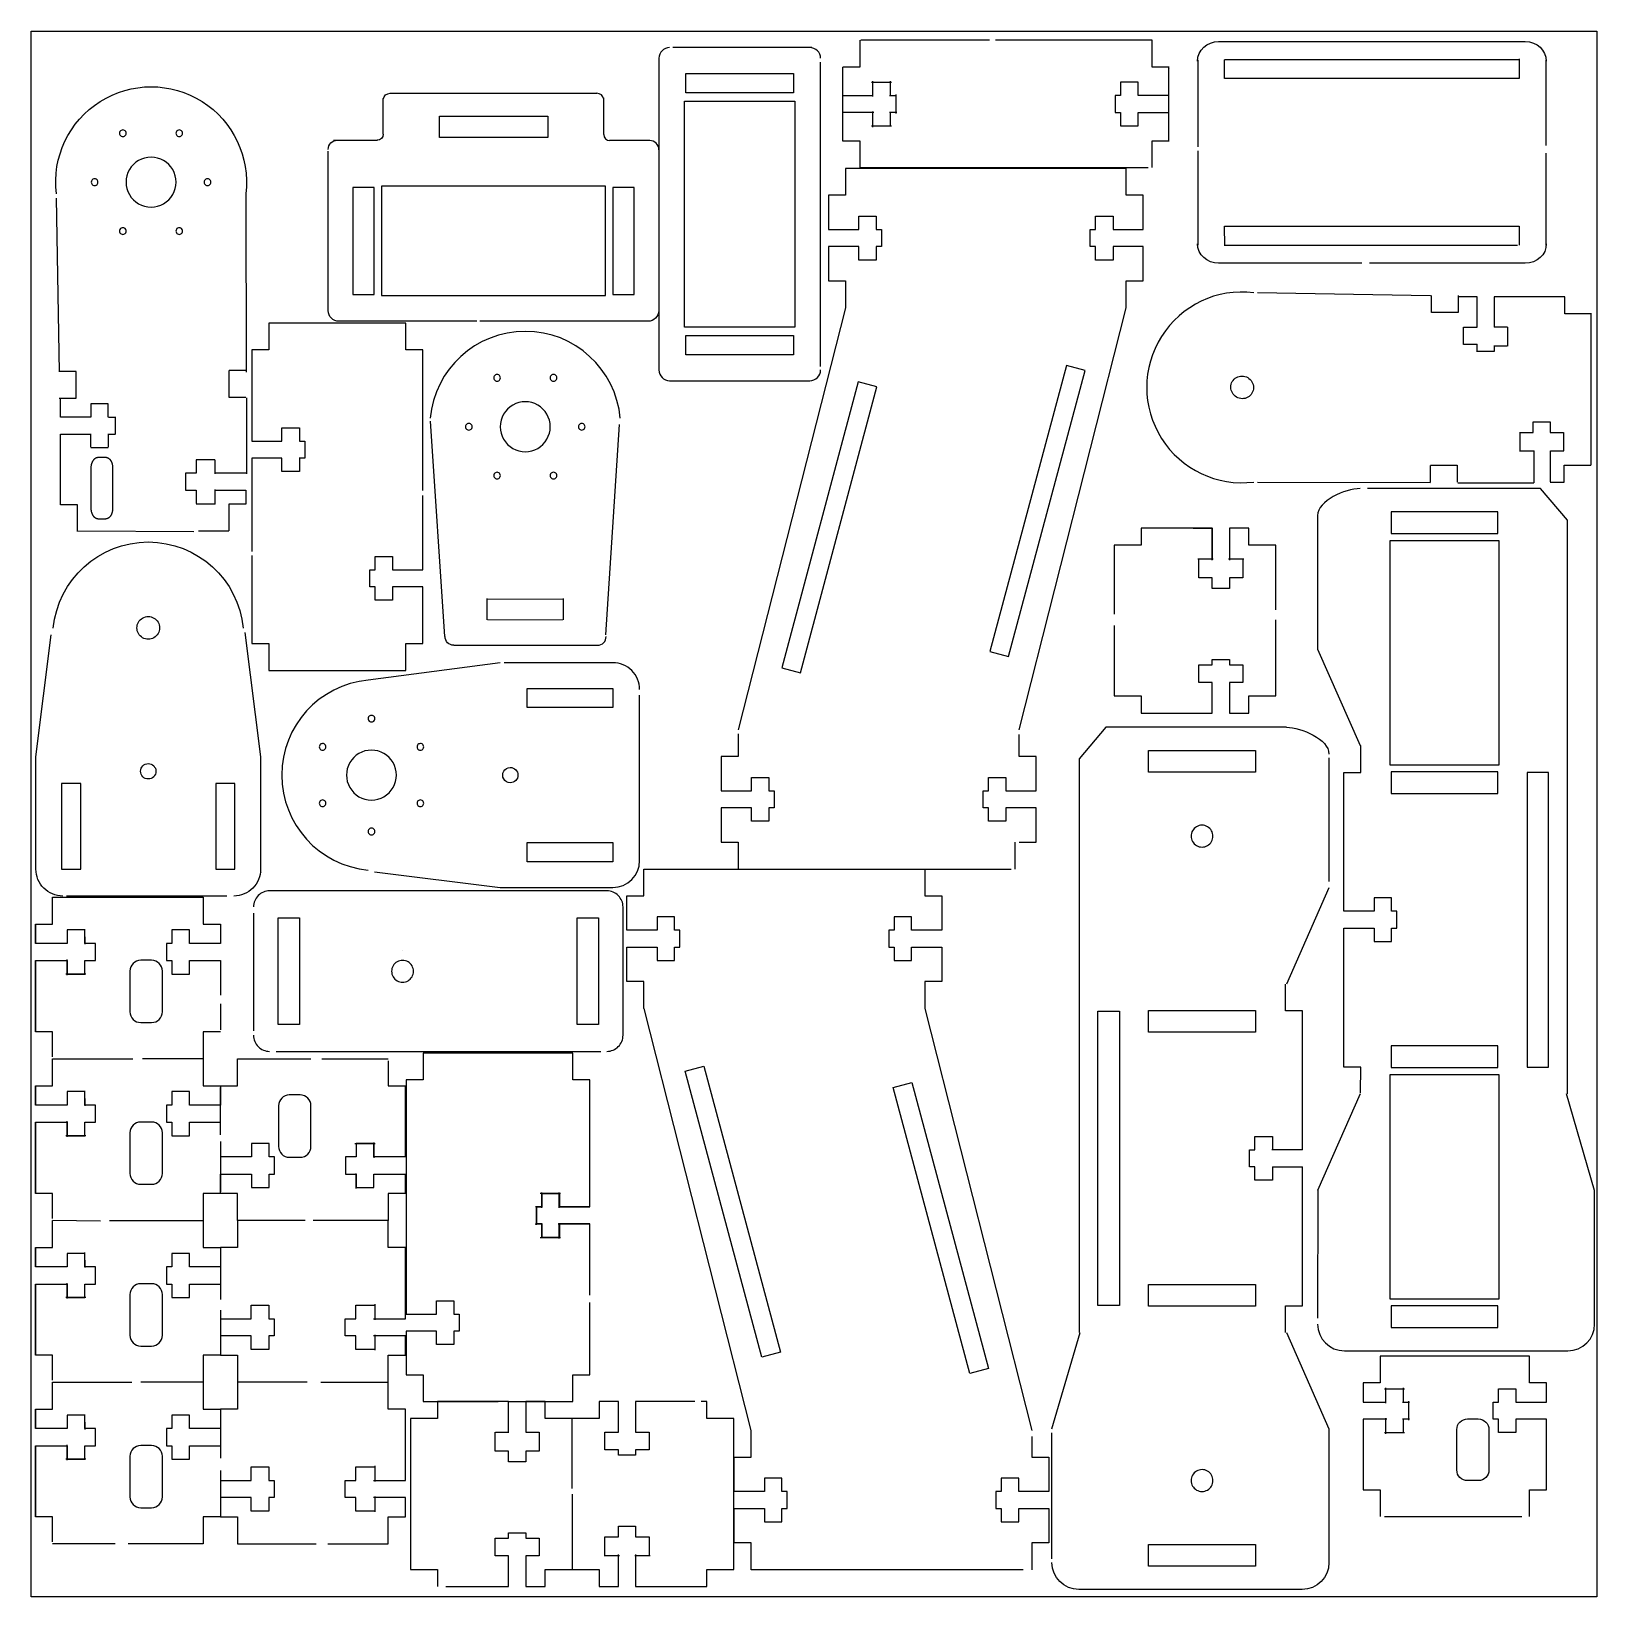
# Model space of a CAD drawing. Extents: x 0.5 to 29.5, y 0.5 to 29.5.
import ezdxf

# ---------------------------------------------------------------- set-up
doc = ezdxf.new("R2010")
doc.units = 0
doc.layers.add('Ebene_1', color=7, linetype='CONTINUOUS')

msp = doc.modelspace()

# ---------------------------------------------------------------- linework, layer by layer
at = {"layer": 'Ebene_1', "color": 7}
for p, q in [((0.486942, 29.513044), (29.513056, 29.513044)), ((0.486942, 0.486956), (0.486942, 29.513044)), ((15.852357, 29.346786), (15.852357, 28.84995)), ((18.256459, 29.348433), (15.869946, 29.348433)), ((21.271291, 29.346786), (18.36815, 29.346786)), ((21.271291, 28.84995), (21.271291, 29.346786)), ((22.502262, 29.324283), (28.189206, 29.324283)), ((29.513056, 29.513044), (29.513056, 0.486956)), ((14.958261, 29.212382), (12.380169, 29.215038)), ((12.12337, 29.012064), (12.12337, 23.234684)), ((12.12337, 29.012064), (12.12337, 29.012064)), ((12.12337, 29.012064), (12.12337, 29.012064)), ((15.122287, 23.300332), (15.122287, 28.941395)), ((15.530309, 28.84995), (15.530309, 27.476978)), ((15.852357, 28.84995), (15.536844, 28.84995)), ((21.586804, 28.84995), (21.271291, 28.84995)), ((21.580242, 27.476978), (21.580242, 28.84995)), ((21.600327, 28.816582), (21.600327, 28.816582)), ((21.600327, 28.816582), (21.600327, 28.816582)), ((22.116185, 28.984912), (22.116185, 27.369912)), ((28.085116, 28.984912), (22.613551, 28.984912)), ((22.613818, 28.638236), (22.613818, 28.984912)), ((28.077649, 29.001278), (28.077649, 28.638236)), ((28.575283, 27.393716), (28.575283, 28.984912)), ((12.625094, 28.731938), (14.620565, 28.731938)), ((12.625094, 28.373227), (12.625094, 28.731938)), ((14.620565, 28.731938), (14.620565, 28.373227)), ((16.06378, 28.57187), (16.439761, 28.57187)), ((16.09117, 28.305134), (16.09117, 28.589139)), ((16.414628, 28.588608), (16.414628, 28.309332)), ((21.008888, 28.572375), (20.685935, 28.572375)), ((20.685935, 28.572375), (20.685935, 28.323971)), ((21.008888, 28.323971), (21.008888, 28.572375)), ((28.077649, 28.638236), (22.613818, 28.638236)), ((7.142372, 28.364406), (10.972633, 28.364406)), ((12.601821, 28.217808), (14.643865, 28.217808)), ((12.601821, 24.02894), (12.601821, 28.217808)), ((14.620565, 28.373227), (12.625094, 28.373227)), ((14.643865, 28.217808), (14.643865, 24.02894)), ((15.520771, 28.323971), (16.09117, 28.323971)), ((16.398954, 28.322908), (16.530222, 28.322908)), ((16.514548, 28.340708), (16.514548, 27.991215)), ((20.685935, 28.323971), (20.586573, 28.323971)), ((20.586573, 28.323971), (20.586573, 28.008457)), ((21.579287, 28.323971), (21.008888, 28.323971)), ((8.053126, 27.543078), (8.053126, 27.940578)), ((8.053126, 27.940578), (10.061826, 27.940578)), ((10.061826, 27.940578), (10.061826, 27.543078)), ((16.108413, 28.008457), (15.520771, 28.008457)), ((16.091675, 27.737551), (16.091675, 28.023627)), ((16.533357, 28.008457), (16.398423, 28.005801)), ((16.414123, 28.008457), (16.414123, 27.760026)), ((20.586573, 28.008457), (20.685935, 28.008457)), ((20.685935, 28.008457), (20.685935, 27.760026)), ((21.008888, 27.760026), (21.008888, 28.008457)), ((21.008888, 28.008457), (21.579287, 28.008457)), ((16.43992, 27.754793), (16.063965, 27.754793)), ((20.685935, 27.760026), (21.008888, 27.760026)), ((2.184752, 27.560692), (2.184752, 27.560692)), ((2.184752, 27.560692), (2.184752, 27.560692)), ((3.231131, 27.560692), (3.231131, 27.560692)), ((3.231131, 27.560692), (3.231131, 27.560692)), ((5.992035, 24.334624), (5.992035, 27.291804)), ((6.090838, 27.494646), (6.904008, 27.494646)), ((10.061826, 27.543078), (8.053126, 27.543078)), ((11.954163, 27.488083), (11.210996, 27.488083)), ((12.121325, 27.316007), (12.121325, 24.334624)), ((15.536844, 27.482478), (15.852357, 27.482478)), ((15.852357, 27.482478), (15.852357, 26.985616)), ((21.271291, 26.985616), (21.271291, 27.482478)), ((21.271291, 27.482478), (21.586804, 27.482478)), ((22.116185, 27.299216), (22.116185, 25.55037)), ((28.575283, 25.55037), (28.575283, 27.252378)), ((20.790157, 26.970127), (15.58331, 26.970127)), ((15.58331, 26.970127), (15.58331, 26.473239)), ((15.852357, 26.990239), (21.197435, 26.990239)), ((20.790157, 26.473239), (20.790157, 26.970127)), ((1.011034, 23.198738), (0.952587, 26.417687)), ((1.661562, 26.654508), (1.661562, 26.654508)), ((1.661562, 26.654508), (1.661562, 26.654508)), ((3.754295, 26.654508), (3.754295, 26.654508)), ((3.754295, 26.654508), (3.754295, 26.654508)), ((4.463722, 26.501294), (4.473287, 23.190768)), ((6.846173, 26.616383), (6.448727, 26.616383)), ((6.448727, 26.616383), (6.448727, 24.634861)), ((6.846173, 24.634861), (6.846173, 26.616383)), ((11.13541, 26.638567), (6.979595, 26.638567)), ((6.979595, 26.638567), (6.979595, 24.612677)), ((11.13541, 24.612677), (11.13541, 26.638567)), ((11.666278, 26.616383), (11.268832, 26.616383)), ((11.268832, 26.616383), (11.268832, 24.634861)), ((11.666278, 24.634861), (11.666278, 26.616383)), ((15.58331, 26.473239), (15.267824, 26.473239)), ((15.267824, 26.473239), (15.267824, 25.836102)), ((21.105646, 26.473239), (20.790157, 26.473239)), ((21.105646, 25.836102), (21.105646, 26.473239)), ((2.707915, 26.253262), (2.707915, 26.253262)), ((2.707915, 26.253262), (2.707915, 26.253262)), ((15.267824, 25.836102), (15.828846, 25.836102)), ((15.828846, 25.836102), (15.828846, 26.084506)), ((15.828846, 26.084506), (16.151796, 26.084506)), ((16.151796, 26.084506), (16.151796, 25.836102)), ((16.151796, 25.836102), (16.251187, 25.836102)), ((16.251187, 25.836102), (16.251187, 25.520588)), ((20.122282, 25.520588), (20.122282, 25.836102)), ((20.122282, 25.836102), (20.221644, 25.836102)), ((20.221644, 25.836102), (20.221644, 26.084506)), ((20.221644, 26.084506), (20.544597, 26.084506)), ((20.544597, 26.084506), (20.544597, 25.836102)), ((20.544597, 25.836102), (21.105646, 25.836102)), ((22.618573, 25.537379), (22.613792, 25.897074)), ((22.613818, 25.897074), (28.077649, 25.897074)), ((28.077649, 25.897074), (28.077649, 25.55037)), ((2.184752, 25.748243), (2.184752, 25.748243)), ((2.184752, 25.748243), (2.184752, 25.748243)), ((3.231131, 25.748243), (3.231131, 25.748243)), ((3.231131, 25.748243), (3.231131, 25.748243)), ((22.613551, 25.55037), (28.044786, 25.55037)), ((15.828846, 25.520588), (15.267824, 25.520588)), ((15.267824, 25.520588), (15.267824, 24.883425)), ((15.828846, 25.272157), (15.828846, 25.520588)), ((16.151796, 25.272157), (15.828846, 25.272157)), ((16.151796, 25.520588), (16.151796, 25.272157)), ((16.251187, 25.520588), (16.151797, 25.520588)), ((20.221644, 25.520588), (20.122282, 25.520588)), ((20.221644, 25.272157), (20.221644, 25.520588)), ((20.544597, 25.272157), (20.221644, 25.272157)), ((21.105646, 25.520588), (20.544597, 25.520588)), ((20.544597, 25.520588), (20.544597, 25.272157)), ((21.105646, 24.883425), (21.105646, 25.520588)), ((25.161198, 25.211026), (22.502262, 25.211026)), ((28.189206, 25.211026), (25.302535, 25.211026)), ((15.267824, 24.883425), (15.58331, 24.883425)), ((15.58331, 24.883425), (15.58331, 24.386563)), ((20.790157, 24.386563), (20.790157, 24.883425)), ((20.790157, 24.883425), (21.105646, 24.883425)), ((6.448727, 24.634861), (6.846173, 24.634861)), ((6.979595, 24.612677), (11.13541, 24.612677)), ((11.268832, 24.634861), (11.666278, 24.634861)), ((15.58331, 24.386563), (13.59589, 16.562198)), ((18.80271, 16.562198), (20.790157, 24.386563)), ((26.431753, 24.607709), (23.222395, 24.662809)), ((26.447054, 24.298147), (26.447054, 24.61366)), ((27.294605, 24.588926), (26.938549, 24.588926)), ((26.943918, 24.61366), (26.943918, 24.298147)), ((27.294605, 24.027877), (27.294605, 24.588926)), ((28.920099, 24.588926), (27.610094, 24.588926)), ((27.610094, 24.588926), (27.610094, 24.027877)), ((28.920099, 24.273413), (28.920099, 24.588926)), ((7.431929, 24.104312), (4.88941, 24.104312)), ((4.88941, 24.104312), (4.88941, 23.607476)), ((8.750702, 24.135847), (6.190758, 24.135847)), ((7.431929, 23.607476), (7.431929, 24.104312)), ((11.922575, 24.135847), (8.802934, 24.135847)), ((26.943918, 24.298147), (26.447054, 24.298147)), ((29.417042, 24.273413), (28.920099, 24.273413)), ((29.411676, 21.46817), (29.411676, 24.273413)), ((14.643865, 24.02894), (12.601821, 24.02894)), ((12.625094, 23.873548), (14.620565, 23.873548)), ((12.625094, 23.51481), (12.625094, 23.873548)), ((14.620565, 23.873548), (14.620565, 23.51481)), ((27.046174, 23.704925), (27.046174, 24.027877)), ((27.046174, 24.027877), (27.294605, 24.027877)), ((27.858498, 24.027877), (27.610067, 24.027877)), ((27.858498, 24.027877), (27.858498, 23.674466)), ((4.88941, 23.607476), (4.573924, 23.607476)), ((4.573924, 23.607476), (4.573924, 21.911818)), ((7.747415, 23.607476), (7.431929, 23.607476)), ((7.747415, 20.997424), (7.747415, 23.607476)), ((14.620565, 23.51481), (12.625094, 23.51481)), ((27.294605, 23.704925), (27.046174, 23.704925)), ((27.294605, 23.704925), (27.046174, 23.704925)), ((27.297142, 23.568961), (27.297142, 23.712985)), ((27.616761, 23.577774), (27.301248, 23.577774)), ((27.604725, 23.679367), (27.853156, 23.679367)), ((27.609057, 23.682762), (27.609057, 23.5822)), ((4.150495, 23.224827), (4.150495, 22.727965)), ((4.47326, 23.222144), (4.157774, 23.222144)), ((19.679671, 23.314067), (18.259674, 18.014526)), ((18.605714, 17.921833), (20.025709, 23.221347)), ((20.025709, 23.221347), (19.679671, 23.314067)), ((1.320517, 23.207532), (1.00503, 23.207532)), ((1.320517, 22.71067), (1.320517, 23.207532)), ((12.323688, 23.034366), (14.921971, 23.034366)), ((15.82061, 23.011864), (14.400615, 17.712323)), ((16.166621, 22.919144), (15.82061, 23.011864)), ((1.00503, 22.71067), (1.320517, 22.71067)), ((1.029737, 22.360008), (1.029737, 22.716037)), ((4.150495, 22.727965), (4.466008, 22.727965)), ((4.475332, 22.718136), (4.475332, 21.308766)), ((14.746626, 17.619603), (16.166621, 22.919144)), ((23.148883, 22.908225), (23.148883, 22.908225)), ((23.148883, 22.908225), (23.148883, 22.908225)), ((1.590813, 22.360008), (1.029737, 22.360008)), ((1.913766, 22.608413), (1.590813, 22.608413)), ((1.590813, 22.608413), (1.590813, 22.360008)), ((1.913766, 22.360008), (1.913766, 22.608413)), ((1.915943, 22.360008), (2.047214, 22.360008)), ((2.040648, 22.367359), (2.040648, 22.039161)), ((5.134972, 21.911818), (5.134972, 22.160222)), ((5.134972, 22.160222), (5.457923, 22.160222)), ((5.457923, 22.160222), (5.457923, 21.911818)), ((8.156766, 18.290242), (7.890319, 22.285859)), ((11.141787, 18.321724), (11.395983, 22.222602)), ((28.087561, 22.075632), (28.335991, 22.075632)), ((28.089286, 22.08044), (28.089286, 21.723126)), ((28.335991, 22.075632), (28.335991, 22.274382)), ((28.335991, 22.274382), (28.651504, 22.274382)), ((28.651504, 22.274382), (28.651504, 22.075632)), ((28.651504, 22.075632), (28.899935, 22.075632)), ((28.899935, 22.075632), (28.899935, 21.736408)), ((1.029737, 20.734487), (1.029737, 22.044495)), ((1.029737, 22.044495), (1.590813, 22.044495)), ((1.589326, 21.801431), (1.589326, 22.049861)), ((1.590813, 21.796064), (1.913766, 21.796064)), ((1.913766, 22.049861), (1.913766, 21.801431)), ((1.919714, 22.044495), (2.037351, 22.044495)), ((4.573924, 21.911818), (5.134972, 21.911818)), ((5.457923, 21.911818), (5.557314, 21.911818)), ((5.557314, 21.911818), (5.557314, 21.596304)), ((1.602822, 21.470933), (1.605478, 21.480232)), ((1.604708, 21.480179), (1.604708, 21.484695)), ((1.605796, 21.484748), (1.608455, 21.48953)), ((1.606992, 21.489424), (1.606992, 21.493941)), ((1.608188, 21.493994), (1.610844, 21.49851)), ((1.609595, 21.498563), (1.612252, 21.50308)), ((1.610976, 21.503027), (1.613636, 21.507543)), ((1.612466, 21.50749), (1.615123, 21.512006)), ((1.614059, 21.51198), (1.616715, 21.51623)), ((1.61576, 21.516337), (1.618417, 21.520588)), ((1.617432, 21.52072), (1.620091, 21.524971)), ((1.619345, 21.524998), (1.622004, 21.529248)), ((1.621205, 21.529248), (1.623862, 21.533234)), ((1.623092, 21.53334), (1.625748, 21.537591)), ((1.62519, 21.537511), (1.627849, 21.541496)), ((1.62737, 21.541496), (1.630026, 21.545481)), ((1.629468, 21.545454), (1.632125, 21.54944)), ((1.631754, 21.549333), (1.634411, 21.553053)), ((1.634117, 21.553106), (1.636773, 21.556825)), ((1.636509, 21.556799), (1.639165, 21.560253)), ((1.638901, 21.560359), (1.641557, 21.563813)), ((1.641478, 21.563839), (1.644134, 21.567293)), ((1.644081, 21.567213), (1.646738, 21.570401)), ((1.646658, 21.570508), (1.649315, 21.573696)), ((1.649341, 21.573696), (1.651997, 21.576884)), ((1.652103, 21.576777), (1.65476, 21.5797)), ((1.654895, 21.579753), (1.657551, 21.582675)), ((1.657683, 21.582622), (1.660604, 21.585279)), ((1.660551, 21.585332), (1.663475, 21.587989)), ((1.663449, 21.587909), (1.66637, 21.590566)), ((1.666343, 21.59038), (1.669267, 21.593037)), ((1.669293, 21.592771), (1.672214, 21.595428)), ((1.672296, 21.595056), (1.675482, 21.597712)), ((1.675376, 21.597128), (1.6783, 21.599785)), ((1.678353, 21.59912), (1.681541, 21.601777)), ((1.681435, 21.601007), (1.684623, 21.603664)), ((1.684515, 21.602813), (1.687703, 21.60547)), ((1.687597, 21.604381), (1.690785, 21.607038)), ((1.69068, 21.605869), (1.693868, 21.608525)), ((1.693735, 21.60725), (1.696924, 21.60725)), ((1.696844, 21.608552), (1.699765, 21.608552)), ((1.699924, 21.609747), (1.703112, 21.609747)), ((1.70298, 21.61073), (1.706168, 21.61073)), ((1.706062, 21.611634), (1.709251, 21.611634)), ((1.709145, 21.612431), (1.712333, 21.612431)), ((1.712251, 21.613121), (1.715175, 21.613121)), ((1.715201, 21.613733), (1.718389, 21.613733)), ((1.718284, 21.614131), (1.721205, 21.614131)), ((1.721284, 21.614503), (1.724208, 21.614503)), ((1.72426, 21.614822), (1.727184, 21.614822)), ((1.727237, 21.615034), (1.730158, 21.615034)), ((1.730237, 21.615034), (1.862677, 21.615034)), ((1.862677, 21.615034), (1.865598, 21.615034)), ((1.865651, 21.615034), (1.868575, 21.615034)), ((1.868548, 21.614822), (1.871469, 21.614822)), ((1.871522, 21.614503), (1.874711, 21.614503)), ((1.874605, 21.614131), (1.877528, 21.614131)), ((1.877581, 21.613733), (1.880769, 21.613733)), ((1.880664, 21.613121), (1.883849, 21.613121)), ((1.88377, 21.612431), (1.886958, 21.612431)), ((1.886826, 21.611634), (1.890014, 21.611634)), ((1.889908, 21.61073), (1.893096, 21.61073)), ((1.892991, 21.609747), (1.896179, 21.609747)), ((1.89607, 21.608552), (1.899259, 21.608552)), ((1.899153, 21.60725), (1.902341, 21.604593)), ((1.902235, 21.605869), (1.905423, 21.603212)), ((1.905317, 21.604381), (1.908506, 21.601724)), ((1.9084, 21.602813), (1.911585, 21.600157)), ((1.91148, 21.601007), (1.914403, 21.59835)), ((1.914456, 21.59912), (1.917644, 21.596464)), ((1.917539, 21.597128), (1.92046, 21.594471)), ((1.920513, 21.595056), (1.923436, 21.592399)), ((1.923516, 21.592771), (1.926439, 21.590114)), ((1.926492, 21.59038), (1.929413, 21.587723)), ((1.929466, 21.587909), (1.93239, 21.585252)), ((1.932337, 21.585332), (1.935258, 21.582675)), ((1.935231, 21.582622), (1.937888, 21.5797)), ((1.937994, 21.579753), (1.940653, 21.576831)), ((1.940785, 21.576777), (1.943441, 21.573589)), ((1.943468, 21.573696), (1.946124, 21.570508)), ((1.946151, 21.570508), (1.948807, 21.567319)), ((1.948834, 21.567213), (1.95149, 21.563759)), ((1.951437, 21.563839), (1.954093, 21.560385)), ((1.953908, 21.560359), (1.956565, 21.556905)), ((1.956379, 21.556799), (1.959036, 21.553079)), ((1.958771, 21.553106), (1.961428, 21.549386)), ((1.961055, 21.549333), (1.963711, 21.545348)), ((1.963341, 21.545454), (1.965997, 21.541469)), ((1.965518, 21.541496), (1.968175, 21.537511)), ((1.967725, 21.537511), (1.970381, 21.53326)), ((1.969717, 21.53334), (1.972373, 21.529355)), ((1.971709, 21.529248), (1.974366, 21.524998)), ((1.973569, 21.524998), (1.976226, 21.520747)), ((1.975374, 21.52072), (1.978033, 21.51647)), ((1.977155, 21.516337), (1.979811, 21.512086)), ((1.97875, 21.51198), (1.981406, 21.507463)), ((1.980343, 21.50749), (1.982999, 21.502973)), ((1.98183, 21.503027), (1.984489, 21.49851)), ((1.983319, 21.498563), (1.985976, 21.494047)), ((1.984621, 21.493994), (1.984621, 21.489477)), ((1.985923, 21.489424), (1.985923, 21.484642)), ((1.987092, 21.484748), (1.987092, 21.480232)), ((1.988074, 21.480179), (1.99073, 21.47088)), ((3.888347, 21.567027), (3.543059, 21.567027)), ((3.543059, 21.567027), (3.543059, 21.318623)), ((3.895606, 21.307882), (3.895606, 21.567519)), ((5.134972, 21.596304), (4.573924, 21.596304)), ((4.573924, 21.596304), (4.573924, 19.869961)), ((5.134972, 21.347873), (5.134972, 21.596304)), ((5.557131, 21.597633), (5.453021, 21.594976)), ((5.457923, 21.596304), (5.457923, 21.347873)), ((28.089275, 21.732196), (28.35094, 21.732196)), ((28.345847, 21.731001), (28.345847, 21.143332)), ((28.658465, 21.161265), (28.658465, 21.731665)), ((28.658465, 21.731665), (28.903673, 21.731665)), ((1.597668, 21.416284), (1.597668, 21.425052)), ((1.597668, 20.668521), (1.597668, 21.416284)), ((1.597853, 21.425131), (1.598118, 21.434164)), ((1.598253, 21.434058), (1.598253, 21.443091)), ((1.598943, 21.443197), (1.598943, 21.45223)), ((1.599925, 21.452336), (1.602581, 21.461635)), ((1.601227, 21.461688), (1.603883, 21.470986)), ((1.990066, 21.470933), (1.992723, 21.461635)), ((1.991662, 21.461688), (1.991662, 21.452389)), ((1.992963, 21.452336), (1.992963, 21.443303)), ((1.993945, 21.443197), (1.993945, 21.434164)), ((1.994556, 21.434058), (1.994556, 21.425025)), ((1.994956, 21.425131), (1.994956, 21.416364)), ((1.994956, 21.416284), (1.994956, 20.668521)), ((3.543059, 21.318623), (3.34431, 21.318623)), ((3.34431, 21.318623), (3.34431, 21.003083)), ((4.466008, 21.318623), (3.895606, 21.318623)), ((5.457923, 21.347873), (5.134972, 21.347873)), ((26.429787, 21.46817), (26.926622, 21.46817)), ((26.432444, 21.145404), (26.432444, 21.460917)), ((26.926622, 21.46817), (26.926622, 21.152657)), ((28.908171, 21.152657), (28.908171, 21.46817)), ((28.908171, 21.46817), (29.405112, 21.46817)), ((3.34431, 21.003083), (3.543059, 21.003083)), ((3.543059, 21.003083), (3.543059, 20.754652)), ((3.890549, 21.003083), (4.466008, 21.003083)), ((3.895103, 20.742356), (3.895103, 21.018253)), ((4.466008, 21.003083), (4.466008, 20.746416)), ((7.747415, 19.526897), (7.747415, 20.906086)), ((23.223937, 21.154968), (26.426411, 21.145404)), ((28.473797, 21.032679), (25.265846, 21.032679)), ((26.936478, 21.143332), (28.345847, 21.143332)), ((28.970631, 20.449178), (28.473797, 21.032679)), ((28.651504, 21.152657), (28.908171, 21.152657)), ((1.34525, 20.734487), (1.029737, 20.734487)), ((1.34525, 20.237546), (1.34525, 20.734487)), ((1.597853, 20.659594), (1.597853, 20.668627)), ((1.598253, 20.650641), (1.597988, 20.659674)), ((1.598943, 20.641475), (1.598943, 20.650774)), ((1.599925, 20.632336), (1.599925, 20.641369)), ((1.602822, 20.613766), (1.600166, 20.623064)), ((1.601227, 20.623091), (1.601227, 20.632389)), ((1.604708, 20.60452), (1.602052, 20.613819)), ((1.990066, 20.613766), (1.98741, 20.604467)), ((1.991662, 20.623091), (1.989005, 20.613792)), ((1.992963, 20.632336), (1.990307, 20.623038)), ((1.993945, 20.641475), (1.993945, 20.632442)), ((1.994556, 20.650641), (1.994556, 20.641343)), ((1.994956, 20.668521), (1.994956, 20.659488)), ((1.994956, 20.659594), (1.994956, 20.650561)), ((3.546859, 20.749445), (3.896415, 20.749445)), ((4.466008, 20.746416), (4.150495, 20.746416)), ((4.150495, 20.746416), (4.150495, 20.249474)), ((1.606992, 20.595301), (1.604335, 20.599818)), ((1.605796, 20.599951), (1.605796, 20.604467)), ((1.608188, 20.590705), (1.608188, 20.595222)), ((1.610976, 20.581672), (1.60832, 20.586189)), ((1.609595, 20.586242), (1.609595, 20.590758)), ((1.612466, 20.577182), (1.60981, 20.581699)), ((1.614059, 20.572719), (1.611402, 20.577236)), ((1.61576, 20.568336), (1.613104, 20.572586)), ((1.617432, 20.563978), (1.614776, 20.568229)), ((1.619345, 20.559701), (1.616689, 20.563952)), ((1.621205, 20.55553), (1.618549, 20.559781)), ((1.623092, 20.551359), (1.620435, 20.55561)), ((1.62519, 20.547188), (1.622533, 20.551439)), ((1.62737, 20.543203), (1.624714, 20.547188)), ((1.629468, 20.539218), (1.626812, 20.543203)), ((1.631754, 20.535366), (1.629098, 20.539085)), ((1.634117, 20.531593), (1.631461, 20.535312)), ((1.636509, 20.5279), (1.633852, 20.531619)), ((1.638901, 20.524313), (1.636244, 20.528033)), ((1.641478, 20.52086), (1.638821, 20.524313)), ((1.644081, 20.517459), (1.641425, 20.520913)), ((1.646658, 20.514191), (1.644002, 20.517379)), ((1.649341, 20.511003), (1.646685, 20.514191)), ((1.652103, 20.507948), (1.649447, 20.51087)), ((1.654895, 20.504946), (1.652236, 20.507868)), ((1.657683, 20.502156), (1.655027, 20.504813)), ((1.660551, 20.499367), (1.65763, 20.502289)), ((1.663449, 20.496816), (1.660525, 20.499473)), ((1.666343, 20.494319), (1.663422, 20.496976)), ((1.669293, 20.491928), (1.66637, 20.494584)), ((1.672296, 20.489643), (1.669373, 20.4923)), ((1.675376, 20.487544), (1.672188, 20.490201)), ((1.678353, 20.485578), (1.675429, 20.488235)), ((1.681435, 20.483692), (1.678247, 20.486349)), ((1.684515, 20.481885), (1.681329, 20.484542)), ((1.687597, 20.480318), (1.684409, 20.482975)), ((1.69068, 20.47883), (1.687491, 20.481487)), ((1.693735, 20.477422), (1.690547, 20.480079)), ((1.696844, 20.47612), (1.693656, 20.47612)), ((1.699924, 20.475058), (1.696736, 20.475058)), ((1.70298, 20.473942), (1.699792, 20.473942)), ((1.706062, 20.473065), (1.702874, 20.473065)), ((1.709145, 20.472241), (1.705957, 20.472241)), ((1.712251, 20.471551), (1.709065, 20.471551)), ((1.715201, 20.470966), (1.712277, 20.470966)), ((1.718284, 20.470568), (1.715095, 20.470568)), ((1.721284, 20.470169), (1.718363, 20.470169)), ((1.72426, 20.469877), (1.721339, 20.469877)), ((1.727237, 20.469664), (1.724313, 20.469664)), ((1.730237, 20.469664), (1.727316, 20.469664)), ((1.862677, 20.469664), (1.730237, 20.469664)), ((1.865651, 20.469664), (1.86273, 20.469664)), ((1.868548, 20.469877), (1.865625, 20.469877)), ((1.871522, 20.470169), (1.868601, 20.470169)), ((1.874605, 20.470568), (1.871684, 20.470568)), ((1.877581, 20.470966), (1.874658, 20.470966)), ((1.880664, 20.471551), (1.877475, 20.471551)), ((1.88377, 20.472241), (1.880582, 20.472241)), ((1.886826, 20.473065), (1.883638, 20.473065)), ((1.889908, 20.473942), (1.88672, 20.473942)), ((1.892991, 20.475058), (1.889802, 20.475058)), ((1.89607, 20.47612), (1.892882, 20.47612)), ((1.899153, 20.477422), (1.895964, 20.477422)), ((1.902235, 20.47883), (1.899047, 20.476173)), ((1.905317, 20.480318), (1.902129, 20.477661)), ((1.9084, 20.481885), (1.905212, 20.479229)), ((1.91148, 20.483692), (1.908291, 20.481035)), ((1.914456, 20.485578), (1.911533, 20.482922)), ((1.917539, 20.487544), (1.91435, 20.484888)), ((1.920513, 20.489643), (1.917592, 20.486986)), ((1.923516, 20.491928), (1.920592, 20.489271)), ((1.926492, 20.494319), (1.923568, 20.491662)), ((1.929466, 20.496816), (1.926545, 20.49416)), ((1.932337, 20.499367), (1.929413, 20.49671)), ((1.935231, 20.502156), (1.93231, 20.499234)), ((1.937994, 20.504946), (1.935337, 20.502289)), ((1.940785, 20.507948), (1.938128, 20.505025)), ((1.943468, 20.511003), (1.940811, 20.508081)), ((1.946151, 20.514191), (1.943494, 20.511003)), ((1.948834, 20.517459), (1.946177, 20.514271)), ((1.951437, 20.52086), (1.948781, 20.517406)), ((1.953908, 20.524313), (1.951252, 20.52086)), ((1.956379, 20.5279), (1.953723, 20.524181)), ((1.958771, 20.531593), (1.956115, 20.527874)), ((1.961055, 20.535366), (1.958398, 20.531646)), ((1.963341, 20.539218), (1.960684, 20.535498)), ((1.965518, 20.543203), (1.962862, 20.539218)), ((1.967725, 20.547188), (1.965066, 20.543203)), ((1.969717, 20.551359), (1.967058, 20.547108)), ((1.971709, 20.55553), (1.969053, 20.551279)), ((1.973569, 20.559701), (1.97091, 20.55545)), ((1.975374, 20.563978), (1.972717, 20.559728)), ((1.977155, 20.568336), (1.974498, 20.564085)), ((1.97875, 20.572719), (1.976091, 20.568468)), ((1.980343, 20.577182), (1.977686, 20.572666)), ((1.98183, 20.581672), (1.979173, 20.577156)), ((1.983319, 20.586242), (1.980663, 20.581725)), ((1.984621, 20.590705), (1.981965, 20.586189)), ((1.985923, 20.595301), (1.983266, 20.590785)), ((1.987092, 20.599951), (1.984433, 20.595434)), ((1.988074, 20.60452), (1.988074, 20.600004)), ((24.338381, 20.535844), (24.338381, 18.057433)), ((25.702001, 20.600535), (25.702001, 20.199953)), ((27.68201, 20.600535), (25.702001, 20.600535)), ((27.68201, 20.199953), (27.68201, 20.600535)), ((28.970631, 9.809638), (28.970631, 20.449178)), ((3.502197, 20.233667), (1.34525, 20.242966)), ((4.150495, 20.242913), (3.5853, 20.242913)), ((22.385077, 20.300507), (21.064655, 20.300507)), ((21.064655, 20.300507), (21.064655, 19.982496)), ((22.028731, 20.300507), (22.387601, 20.300507)), ((22.385077, 19.70662), (22.385077, 20.300507)), ((22.387601, 19.712865), (22.387601, 20.300507)), ((23.061958, 20.300507), (22.703088, 20.300507)), ((22.703088, 20.300507), (22.703088, 19.70662)), ((22.703088, 20.300507), (22.703088, 19.730134)), ((23.061958, 19.982496), (23.061958, 20.300507)), ((27.704992, 20.068099), (25.679022, 20.068099)), ((25.679022, 20.068099), (25.679022, 15.912202)), ((25.702001, 20.199953), (27.68201, 20.199953)), ((27.704992, 15.912202), (27.704992, 20.0681)), ((4.573924, 19.791082), (4.573924, 18.160381)), ((6.863413, 19.526897), (6.863413, 19.775328)), ((6.863413, 19.775328), (7.186393, 19.775328)), ((7.186393, 19.775328), (7.186393, 19.526897)), ((21.064655, 19.982496), (20.563833, 19.982496)), ((20.563833, 19.982496), (20.563833, 18.706041)), ((23.56278, 19.982496), (23.061958, 19.982496)), ((23.56278, 18.785416), (23.56278, 19.982496)), ((6.764052, 19.21141), (6.764052, 19.526897)), ((6.764052, 19.526897), (6.863413, 19.526897)), ((7.186393, 19.526897), (7.747415, 19.526897)), ((22.116668, 19.729602), (22.40277, 19.729602)), ((22.134681, 19.381093), (22.134681, 19.731243)), ((22.684252, 19.730134), (22.968256, 19.730134)), ((22.953484, 19.733018), (22.953484, 19.381093)), ((6.863413, 19.21141), (6.764052, 19.21141)), ((6.863413, 18.962979), (6.863413, 19.21141)), ((7.747415, 19.21141), (7.186393, 19.21141)), ((7.186393, 19.21141), (7.186393, 18.962979)), ((7.747415, 18.160381), (7.747415, 19.21141)), ((22.385077, 19.381093), (22.134681, 19.381093)), ((22.385077, 19.180774), (22.385077, 19.381093)), ((22.703088, 19.180774), (22.385077, 19.180774)), ((22.953484, 19.381093), (22.703088, 19.381093)), ((22.703088, 19.381093), (22.703088, 19.180774)), ((7.186393, 18.962979), (6.863413, 18.962979)), ((8.938162, 18.980965), (10.344716, 18.987607)), ((8.941324, 18.600309), (8.941324, 18.997278)), ((10.351331, 18.997278), (10.351331, 18.600309)), ((10.338178, 18.597041), (8.947938, 18.603417)), ((23.56278, 17.18812), (23.56278, 18.600208)), ((0.571905, 16.063025), (0.857052, 18.321326)), ((2.865885, 18.451797), (2.865885, 18.451797)), ((2.865885, 18.451797), (2.865885, 18.451797)), ((4.448712, 18.364391), (4.739225, 16.063025)), ((20.563833, 18.494375), (20.563833, 17.18812)), ((4.573924, 18.160381), (4.88941, 18.160381)), ((4.88941, 18.160381), (4.88941, 17.663492)), ((7.431929, 17.663492), (7.431929, 18.160381)), ((7.431929, 18.160381), (7.747415, 18.160381)), ((8.318585, 18.13121), (10.983711, 18.127756)), ((18.259674, 18.014526), (18.605714, 17.921833)), ((24.338381, 18.057433), (25.124508, 16.268762)), ((9.183219, 17.805176), (6.730844, 17.482117)), ((11.270028, 17.805176), (9.253913, 17.805176)), ((11.270028, 17.805176), (11.270028, 17.805176)), ((11.270028, 17.805176), (11.270028, 17.805176)), ((14.400615, 17.712323), (14.746626, 17.619603)), ((22.134681, 17.439501), (22.134681, 17.765029)), ((22.134681, 17.765029), (22.385077, 17.765029)), ((22.385077, 17.765029), (22.385077, 17.865189)), ((22.385077, 17.865189), (22.703088, 17.865189)), ((22.703088, 17.865189), (22.703088, 17.765029)), ((22.703088, 17.765029), (22.953484, 17.765029)), ((22.953484, 17.765029), (22.953484, 17.439501)), ((4.88941, 17.663492), (7.431929, 17.663492)), ((22.385077, 17.439501), (22.134681, 17.439501)), ((22.385077, 16.87011), (22.385077, 17.439501)), ((22.953484, 17.439501), (22.703088, 17.439501)), ((22.703088, 17.439501), (22.703088, 16.87011)), ((9.681144, 16.97245), (9.681144, 17.328718)), ((9.681144, 17.328718), (11.268964, 17.328718)), ((11.268964, 17.328718), (11.268964, 16.97245)), ((11.766862, 14.134716), (11.766862, 17.202523)), ((20.563833, 17.18812), (21.064655, 17.18812)), ((21.064655, 17.18812), (21.064655, 16.87011)), ((23.061958, 16.87011), (23.061958, 17.18812)), ((23.061958, 17.18812), (23.56278, 17.18812)), ((11.268964, 16.97245), (9.681144, 16.97245)), ((21.064655, 16.87011), (22.385077, 16.87011)), ((22.703088, 16.87011), (23.061958, 16.87011)), ((6.794447, 16.829438), (6.794447, 16.829438)), ((6.794447, 16.829438), (6.794447, 16.829438)), ((20.413115, 16.608345), (19.916254, 16.024845)), ((23.762375, 16.608345), (20.413115, 16.608345)), ((5.888289, 16.306275), (5.888289, 16.306275)), ((5.888289, 16.306275), (5.888289, 16.306275)), ((7.700603, 16.306275), (7.700603, 16.306275)), ((7.700603, 16.306275), (7.700603, 16.306275)), ((13.59589, 16.487384), (13.59589, 16.065336)), ((18.80271, 16.065336), (18.80271, 16.474127)), ((25.142174, 15.7719), (25.142174, 16.268762)), ((0.571905, 13.976348), (0.571905, 16.063025)), ((4.739225, 16.063025), (4.739225, 13.976348)), ((6.794447, 16.184331), (6.794447, 16.184331)), ((6.794447, 16.184331), (6.794447, 16.184331)), ((13.59589, 16.065336), (13.280377, 16.065336)), ((13.280377, 16.065336), (13.280377, 15.428199)), ((19.118223, 16.065336), (18.80271, 16.065336)), ((19.118223, 15.428199), (19.118223, 16.065336)), ((19.916254, 16.024845), (19.916254, 5.385304)), ((21.204899, 15.775619), (21.204899, 16.176201)), ((21.204899, 16.176201), (23.184908, 16.176201)), ((23.184908, 16.176201), (23.184908, 15.775619)), ((24.548502, 16.040814), (24.548502, 13.750048)), ((2.797873, 15.79148), (2.797873, 15.79148)), ((2.797873, 15.79148), (2.797873, 15.79148)), ((9.369004, 15.863265), (9.369004, 15.863265)), ((9.369004, 15.863265), (9.369004, 15.863265)), ((13.841452, 15.428199), (13.841452, 15.676603)), ((13.841452, 15.676603), (14.164403, 15.676603)), ((14.164403, 15.676603), (14.164403, 15.428199)), ((18.234223, 15.428199), (18.234223, 15.676603)), ((18.234223, 15.676603), (18.557177, 15.676603)), ((18.557177, 15.676603), (18.557177, 15.428199)), ((23.184908, 15.775619), (21.204899, 15.775619)), ((24.826688, 13.196996), (24.826688, 15.7719)), ((24.826688, 15.7719), (25.142174, 15.7719)), ((25.679022, 15.912202), (27.704992, 15.912202)), ((25.702001, 15.780481), (25.702001, 15.379873)), ((27.68201, 15.780481), (25.702001, 15.780481)), ((27.68201, 15.379873), (27.68201, 15.780481)), ((28.622334, 15.770678), (28.221726, 15.770678)), ((28.221726, 15.770678), (28.221726, 10.307748)), ((28.622334, 10.307748), (28.622334, 15.770678)), ((1.404736, 15.56518), (1.048467, 15.56518)), ((1.048467, 15.56518), (1.048467, 13.977358)), ((1.404736, 13.977358), (1.404736, 15.56518)), ((4.262742, 15.56518), (3.906499, 15.56518)), ((3.906499, 15.56518), (3.906499, 13.977358)), ((4.262742, 13.977358), (4.262742, 15.56518)), ((13.280377, 15.428199), (13.841452, 15.428199)), ((14.164403, 15.428199), (14.263764, 15.428199)), ((14.263764, 15.428199), (14.263764, 15.112685)), ((18.134862, 15.112685), (18.134862, 15.428199)), ((18.134862, 15.428199), (18.234223, 15.428199)), ((18.557177, 15.428199), (19.118223, 15.428199)), ((5.888289, 15.259895), (5.888289, 15.259895)), ((5.888289, 15.259895), (5.888289, 15.259895)), ((7.700603, 15.259895), (7.700603, 15.259895)), ((7.700603, 15.259895), (7.700603, 15.259895)), ((13.841452, 15.112685), (13.280377, 15.112685)), ((13.280377, 15.112685), (13.280377, 14.475442)), ((13.841452, 14.864254), (13.841452, 15.112685)), ((14.263764, 15.112685), (14.164403, 15.112685)), ((14.164403, 15.112685), (14.164403, 14.864254)), ((18.234223, 15.112685), (18.134862, 15.112685)), ((18.234223, 14.864254), (18.234223, 15.112685)), ((19.118223, 15.112685), (18.557177, 15.112685)), ((18.557177, 15.112685), (18.557177, 14.864254)), ((19.118223, 14.475442), (19.118223, 15.112685)), ((25.702001, 15.379873), (27.68201, 15.379873)), ((14.164403, 14.864254), (13.841452, 14.864254)), ((18.557177, 14.864254), (18.234223, 14.864254)), ((6.794447, 14.736705), (6.794447, 14.736705)), ((6.794447, 14.736705), (6.794447, 14.736705)), ((22.194824, 14.792151), (22.194824, 14.792151)), ((22.194824, 14.792151), (22.194824, 14.792151)), ((9.681144, 14.114339), (9.681144, 14.470606)), ((9.681144, 14.470606), (11.268964, 14.470606)), ((11.268964, 14.470606), (11.268964, 14.114339)), ((13.280377, 14.475442), (13.59589, 14.475442)), ((13.59589, 14.475442), (13.59589, 13.97858)), ((18.732042, 13.97858), (18.732042, 14.475442)), ((18.80271, 14.475442), (19.118223, 14.475442)), ((0.571905, 13.976348), (0.571905, 13.976348)), ((0.571905, 13.976348), (0.571905, 13.976348)), ((1.048467, 13.977358), (1.404736, 13.977358)), ((3.906499, 13.977358), (4.262742, 13.977358)), ((11.268964, 14.114339), (9.681144, 14.114339)), ((11.84683, 13.481692), (11.84683, 13.978553)), ((11.84683, 13.978553), (17.053679, 13.978553)), ((13.59589, 13.97858), (18.655183, 13.97858)), ((17.053679, 13.978553), (17.053679, 13.481692)), ((4.755645, 13.92162), (4.755645, 13.92162)), ((4.755645, 13.92162), (4.755645, 13.92162)), ((6.848139, 13.925339), (9.183219, 13.637854)), ((0.881756, 12.959945), (0.881756, 13.460777)), ((0.881756, 13.460777), (3.676237, 13.460777)), ((4.110987, 13.479486), (1.139515, 13.479486)), ((3.676237, 13.460777), (3.676237, 12.959945)), ((11.16081, 13.574146), (4.904314, 13.574146)), ((9.183219, 13.637854), (11.270028, 13.637854)), ((11.531317, 12.844554), (11.531317, 13.481692)), ((11.531317, 13.481692), (11.84683, 13.481692)), ((17.053679, 13.481692), (17.369166, 13.481692)), ((17.369166, 13.481692), (17.369166, 12.844554)), ((24.548502, 13.633072), (23.762375, 11.844428)), ((25.710769, 13.445427), (25.387842, 13.445427)), ((25.387842, 13.445427), (25.387842, 13.196996)), ((25.710769, 13.196996), (25.710769, 13.445427)), ((4.606203, 13.159058), (4.606203, 10.977324)), ((5.06231, 11.095735), (5.06231, 13.077284)), ((5.06231, 13.077284), (5.45928, 13.077284)), ((5.45928, 13.077284), (5.45928, 11.095735)), ((10.605712, 11.095735), (10.605712, 13.077284)), ((10.605712, 13.077284), (11.002682, 13.077284)), ((11.002682, 13.077284), (11.002682, 11.095735)), ((11.458922, 10.896984), (11.458922, 13.276034)), ((12.415319, 13.092959), (12.092366, 13.092959)), ((12.092366, 13.092959), (12.092366, 12.844554)), ((12.415319, 12.844554), (12.415319, 13.092959)), ((16.808117, 13.092959), (16.485164, 13.092959)), ((16.485164, 13.092959), (16.485164, 12.844554)), ((16.808117, 12.844554), (16.808117, 13.092959)), ((25.387816, 13.196996), (24.826688, 13.196996)), ((25.810157, 13.196996), (25.710769, 13.196996)), ((25.810157, 12.881509), (25.810157, 13.196996)), ((0.563734, 12.959945), (0.563734, 12.601038)), ((0.563734, 12.60103), (0.563734, 12.959945)), ((0.563734, 12.959945), (0.881756, 12.959945)), ((1.477661, 12.85146), (1.152128, 12.85146)), ((1.152128, 12.85146), (1.152128, 12.60103)), ((1.475624, 12.865695), (1.476655, 12.58639)), ((1.477661, 12.60103), (1.477661, 12.85146)), ((3.419319, 12.85146), (3.093786, 12.85146)), ((3.093786, 12.85146), (3.093786, 12.601038)), ((3.419319, 12.601038), (3.419319, 12.85146)), ((3.676237, 12.959945), (3.994269, 12.959945)), ((3.994269, 12.959945), (3.994269, 12.601038)), ((12.092366, 12.844554), (11.531317, 12.844554)), ((12.514707, 12.844554), (12.415319, 12.844554)), ((12.514707, 12.529041), (12.514707, 12.844554)), ((16.485164, 12.844554), (16.385775, 12.844554)), ((16.385775, 12.844554), (16.385775, 12.529041)), ((17.369166, 12.844554), (16.808117, 12.844554)), ((24.826688, 10.306499), (24.826688, 12.881509)), ((24.826688, 12.881509), (25.387842, 12.881509)), ((25.387842, 12.881509), (25.387842, 12.633078)), ((25.710769, 12.881509), (25.810157, 12.881509)), ((25.710769, 12.633078), (25.710769, 12.881509)), ((1.152128, 12.60103), (0.563734, 12.60103)), ((1.677993, 12.60103), (1.477661, 12.60103)), ((1.677993, 12.282995), (1.677993, 12.60103)), ((3.093786, 12.601038), (2.993625, 12.601038)), ((2.993625, 12.601038), (2.993625, 12.283016)), ((3.994269, 12.601038), (3.419319, 12.601038)), ((11.531317, 11.891877), (11.531317, 12.529041)), ((11.531317, 12.529041), (12.092366, 12.529041)), ((12.092366, 12.529041), (12.092366, 12.28061)), ((12.415319, 12.28061), (12.415319, 12.529041)), ((12.415319, 12.529041), (12.514707, 12.529041)), ((16.385775, 12.529041), (16.485164, 12.529041)), ((16.485164, 12.529041), (16.485164, 12.28061)), ((16.808117, 12.28061), (16.808117, 12.529041)), ((16.808117, 12.529041), (17.369166, 12.529041)), ((17.369166, 12.529041), (17.369166, 11.891877)), ((25.387842, 12.633078), (25.710769, 12.633078)), ((0.563734, 12.283016), (0.563734, 10.962478)), ((0.563734, 10.962478), (0.563734, 12.282995)), ((0.563734, 12.282995), (1.152128, 12.282995)), ((1.152128, 12.282995), (1.152128, 12.032575)), ((1.152639, 12.014573), (1.152136, 12.300688)), ((1.477661, 12.032575), (1.477661, 12.282995)), ((1.477661, 12.282995), (1.677993, 12.282995)), ((2.717279, 12.288006), (2.516949, 12.288006)), ((2.993625, 12.283016), (3.093786, 12.283016)), ((3.093786, 12.283016), (3.093786, 12.032594)), ((3.419319, 12.032594), (3.419319, 12.283016)), ((3.419319, 12.283016), (3.994269, 12.283016)), ((3.994269, 12.283016), (3.994269, 11.639535)), ((7.370691, 12.475906), (7.370691, 12.475906)), ((7.370691, 12.475906), (7.370691, 12.475906)), ((7.370691, 12.285791), (7.370691, 12.285791)), ((7.370691, 12.285791), (7.370691, 12.285791)), ((12.092366, 12.28061), (12.415319, 12.28061)), ((16.485164, 12.28061), (16.808117, 12.28061)), ((1.500894, 12.031832), (1.124929, 12.031832)), ((1.152128, 12.032575), (1.477661, 12.032575)), ((2.316618, 12.087677), (2.316618, 11.333898)), ((2.917603, 11.333898), (2.917603, 12.087677)), ((3.093786, 12.032594), (3.419319, 12.032594)), ((11.84683, 11.891877), (11.531317, 11.891877)), ((11.84683, 11.395015), (11.84683, 11.891877)), ((17.369166, 11.891877), (17.053679, 11.891877)), ((17.053679, 11.891877), (17.053679, 11.395015)), ((23.744735, 11.347566), (23.744735, 11.844428)), ((2.917603, 11.333898), (2.917603, 11.333898)), ((2.917603, 11.333898), (2.917603, 11.333898)), ((3.994269, 11.48051), (3.994269, 10.996054)), ((13.834253, 3.57065), (11.848399, 11.394564)), ((17.053679, 11.395015), (19.041073, 3.57065)), ((20.264578, 11.346317), (20.665186, 11.346317)), ((20.264578, 5.883388), (20.264578, 11.346317)), ((20.665186, 11.346317), (20.665186, 5.883388)), ((21.204899, 10.955539), (21.204899, 11.356121)), ((21.204899, 11.356121), (23.184908, 11.356121)), ((23.184908, 11.356121), (23.184908, 10.955539)), ((24.060221, 11.347566), (23.744735, 11.347566)), ((24.060221, 8.772662), (24.060221, 11.347566)), ((2.516949, 11.133579), (2.717279, 11.133579)), ((5.45928, 11.095735), (5.06231, 11.095735)), ((11.002682, 11.095735), (10.605712, 11.095735)), ((0.881756, 10.962478), (0.563734, 10.962478)), ((0.881756, 10.499865), (0.881756, 10.962478)), ((3.994269, 10.962478), (3.676237, 10.962478)), ((3.676237, 10.962478), (3.676237, 10.461641)), ((11.458922, 10.896984), (11.458922, 10.896984)), ((11.458922, 10.896984), (11.458922, 10.896984)), ((23.184908, 10.955539), (21.204899, 10.955539)), ((0.881756, 9.960808), (0.881756, 10.461641)), ((0.881756, 10.461641), (2.366617, 10.461641)), ((3.676237, 10.461641), (2.546845, 10.461641)), ((3.676237, 10.461641), (3.676237, 9.960808)), ((4.312304, 10.46164), (5.668787, 10.46164)), ((4.312304, 9.960802), (4.312304, 10.46164)), ((5.030269, 10.598873), (11.050344, 10.598873)), ((5.874584, 10.46164), (7.106785, 10.46164)), ((10.527287, 10.565717), (7.755041, 10.565717)), ((7.755041, 10.565717), (7.755041, 10.068855)), ((10.527287, 10.068855), (10.527287, 10.565717)), ((25.702001, 10.698527), (25.702001, 10.297918)), ((27.68201, 10.698527), (25.702001, 10.698527)), ((27.68201, 10.297918), (27.68201, 10.698527)), ((7.106785, 10.423416), (7.106785, 9.960802)), ((12.611251, 10.2298), (12.957291, 10.322519)), ((14.031248, 4.930259), (12.611251, 10.2298)), ((12.957291, 10.322519), (14.377286, 5.022979)), ((25.142174, 10.306499), (24.826688, 10.306499)), ((25.13548, 9.831848), (25.142121, 10.306499)), ((27.704992, 10.166091), (25.679048, 10.166091)), ((25.679048, 10.166091), (25.679048, 6.010193)), ((25.702001, 10.297918), (27.68201, 10.297918)), ((27.704992, 6.010193), (27.704992, 10.166091)), ((28.221726, 10.307748), (28.622334, 10.307748)), ((0.563734, 9.960808), (0.563734, 9.601901)), ((0.563734, 9.601893), (0.563734, 9.960808)), ((0.563734, 9.960808), (0.881756, 9.960808)), ((3.676237, 9.960808), (3.994269, 9.960808)), ((3.994269, 9.960808), (3.994269, 9.601901)), ((3.994272, 9.960802), (4.312304, 9.960802)), ((3.994272, 9.051859), (3.994272, 9.927227)), ((7.106785, 9.960802), (7.424806, 9.960802)), ((7.424806, 8.640264), (7.424806, 9.960802)), ((7.424806, 9.960802), (7.424806, 8.640285)), ((7.755041, 10.068855), (7.439528, 10.068855)), ((7.439528, 10.068855), (7.439528, 7.399357)), ((10.842773, 10.068855), (10.527287, 10.068855)), ((10.842773, 7.714274), (10.842773, 10.068855)), ((16.470312, 9.92757), (16.816353, 10.02029)), ((17.890337, 4.628029), (16.470312, 9.92757)), ((16.816353, 10.02029), (18.236375, 4.720776)), ((1.152128, 9.601893), (0.563734, 9.601893)), ((1.477661, 9.852324), (1.152128, 9.852324)), ((1.152128, 9.852324), (1.152128, 9.601893)), ((1.475624, 9.866558), (1.476655, 9.587254)), ((1.477661, 9.601893), (1.477661, 9.852324)), ((1.677993, 9.601893), (1.477661, 9.601893)), ((1.677993, 9.283858), (1.677993, 9.601893)), ((3.093786, 9.601901), (2.993625, 9.601901)), ((2.993625, 9.601901), (2.993625, 9.28388)), ((3.419319, 9.852324), (3.093786, 9.852324)), ((3.093786, 9.852324), (3.093786, 9.601901)), ((3.419319, 9.601901), (3.419319, 9.852324)), ((3.994269, 9.601901), (3.419319, 9.601901)), ((5.070938, 9.589383), (5.070938, 8.835603)), ((5.070938, 9.589383), (5.070938, 9.589383)), ((5.070938, 9.589383), (5.070938, 9.589383)), ((5.471591, 9.789702), (5.271262, 9.789702)), ((5.671923, 8.835603), (5.671923, 9.589383)), ((25.124508, 9.809638), (24.338381, 8.020967)), ((29.474054, 8.020967), (28.952936, 9.809638)), ((1.152639, 9.015436), (1.152136, 9.301551)), ((2.717279, 9.28887), (2.516949, 9.28887)), ((0.563734, 9.28388), (0.563734, 7.963342)), ((0.563734, 7.963342), (0.563734, 9.283858)), ((0.563734, 9.283858), (1.152128, 9.283858)), ((1.500894, 9.032695), (1.124929, 9.032695)), ((1.152128, 9.283858), (1.152128, 9.033438)), ((1.152128, 9.033438), (1.477661, 9.033438)), ((1.477661, 9.033438), (1.477661, 9.283858)), ((1.477661, 9.283858), (1.677993, 9.283858)), ((2.316618, 9.08854), (2.316618, 8.334761)), ((2.917603, 8.334761), (2.917603, 9.08854)), ((2.993625, 9.28388), (3.093786, 9.28388)), ((3.093786, 9.28388), (3.093786, 9.033457)), ((3.093786, 9.033457), (3.419319, 9.033457)), ((3.419319, 9.033457), (3.419319, 9.28388)), ((3.419319, 9.28388), (3.994269, 9.28388)), ((23.176114, 8.772662), (23.176114, 9.021067)), ((23.176114, 9.021067), (23.499093, 9.021067)), ((23.499093, 9.021067), (23.499093, 8.772662)), ((3.994272, 8.928411), (3.994269, 7.996917)), ((4.894755, 8.890687), (4.569222, 8.890687)), ((4.569222, 8.890687), (4.569222, 8.640264)), ((4.894755, 8.640264), (4.894755, 8.890687)), ((6.487647, 8.891449), (6.863612, 8.891449)), ((6.836413, 8.890706), (6.51088, 8.890706)), ((6.51088, 8.890706), (6.51088, 8.640285)), ((6.835902, 8.908708), (6.836405, 8.622593)), ((6.836413, 8.640285), (6.836413, 8.890706)), ((23.076752, 8.772662), (23.176114, 8.772662)), ((23.076752, 8.457149), (23.076752, 8.772662)), ((24.060221, 8.772662), (23.489849, 8.772662)), ((4.569222, 8.640264), (3.994272, 8.640264)), ((4.994915, 8.640264), (4.894755, 8.640264)), ((4.994915, 8.322243), (4.994915, 8.640264)), ((5.271262, 8.635274), (5.471591, 8.635274)), ((6.51088, 8.640285), (6.310548, 8.640285)), ((6.310548, 8.640285), (6.310548, 8.322251)), ((7.424806, 8.640285), (6.836413, 8.640285)), ((23.176114, 8.457149), (23.076752, 8.457149)), ((23.176114, 8.208718), (23.176114, 8.457149)), ((23.499093, 8.457149), (23.499093, 8.208718)), ((23.499093, 8.457149), (24.060221, 8.457149)), ((24.060221, 5.882166), (24.060221, 8.457149)), ((2.516949, 8.134442), (2.717279, 8.134442)), ((2.917603, 8.334761), (2.917603, 8.334761)), ((2.917603, 8.334761), (2.917603, 8.334761)), ((3.994272, 7.963336), (3.994272, 8.322243)), ((3.994272, 8.322243), (4.569222, 8.322243)), ((4.569222, 8.322243), (4.569222, 8.07182)), ((4.894755, 8.07182), (4.894755, 8.322243)), ((4.894755, 8.322243), (4.994915, 8.322243)), ((6.310548, 8.322251), (6.51088, 8.322251)), ((6.51088, 8.322251), (6.51088, 8.07182)), ((6.512917, 8.057586), (6.511885, 8.33689)), ((6.836413, 8.07182), (6.836413, 8.322251)), ((6.836413, 8.322251), (7.424806, 8.322251)), ((7.424806, 8.322251), (7.424806, 7.963336)), ((7.424806, 7.963336), (7.424806, 8.322243)), ((23.499093, 8.208718), (23.176114, 8.208718)), ((0.881756, 7.963342), (0.563734, 7.963342)), ((0.881756, 7.500728), (0.881756, 7.963342)), ((3.994269, 7.963342), (3.676237, 7.963342)), ((3.676237, 7.963342), (3.676237, 7.462504)), ((4.312304, 7.963336), (3.994272, 7.963336)), ((4.312304, 7.462503), (4.312304, 7.963336)), ((4.569222, 8.07182), (4.894755, 8.07182)), ((6.51088, 8.07182), (6.836413, 8.07182)), ((7.424806, 7.963336), (7.106785, 7.963336)), ((7.106785, 7.963336), (7.106785, 7.462503)), ((10.299763, 7.962173), (9.923809, 7.962173)), ((9.948915, 7.978911), (9.948915, 7.699609)), ((9.958771, 7.714274), (9.958771, 7.962678)), ((9.958771, 7.962678), (10.281751, 7.962678)), ((10.272398, 7.695438), (10.272398, 7.979442)), ((10.281751, 7.962678), (10.281751, 7.714274)), ((24.34513, 8.027502), (24.338489, 5.650658)), ((29.474054, 5.542582), (29.474054, 8.020967)), ((9.964616, 7.713238), (9.833322, 7.713238)), ((9.849022, 7.731011), (9.849022, 7.381518)), ((9.85941, 7.39876), (9.85941, 7.714274)), ((9.85941, 7.714274), (9.958771, 7.714274)), ((10.842773, 7.714274), (10.272398, 7.714274)), ((10.281751, 7.714274), (10.842773, 7.714274)), ((1.767933, 7.453149), (0.881756, 7.462504)), ((0.881756, 6.961671), (0.881756, 7.462504)), ((1.938807, 7.462504), (3.676237, 7.462504)), ((3.676237, 7.462504), (3.676237, 6.961671)), ((5.563196, 7.462505), (4.312302, 7.462505)), ((4.312302, 7.462505), (4.312302, 6.961683)), ((7.106785, 7.462503), (5.715469, 7.462505)), ((7.106678, 6.961683), (7.106678, 7.462505)), ((7.439528, 7.399357), (7.439528, 5.726853)), ((9.830186, 7.39876), (9.965121, 7.396104)), ((9.958771, 7.39876), (9.85941, 7.39876)), ((9.949421, 7.39876), (9.949421, 7.15033)), ((9.958771, 7.15033), (9.958771, 7.39876)), ((10.255131, 7.39876), (10.842773, 7.39876)), ((10.271868, 7.127854), (10.271868, 7.413931)), ((10.842773, 7.39876), (10.281751, 7.39876)), ((10.281751, 7.39876), (10.281751, 7.15033)), ((10.842773, 6.076452), (10.842773, 7.39876)), ((9.923624, 7.145096), (10.299605, 7.145096)), ((10.281751, 7.15033), (9.958771, 7.15033)), ((0.563734, 6.961671), (0.563734, 6.602764)), ((0.563734, 6.602756), (0.563734, 6.961671)), ((0.563734, 6.961671), (0.881756, 6.961671)), ((1.477661, 6.853187), (1.152128, 6.853187)), ((1.152128, 6.853187), (1.152128, 6.602756)), ((1.475624, 6.867422), (1.476655, 6.588117)), ((1.477661, 6.602756), (1.477661, 6.853187)), ((3.419319, 6.853187), (3.093786, 6.853187)), ((3.093786, 6.853187), (3.093786, 6.602764)), ((3.419319, 6.602764), (3.419319, 6.853187)), ((3.676237, 6.961671), (3.994269, 6.961671)), ((3.994269, 6.961671), (3.994269, 6.602764)), ((3.994269, 6.737216), (3.994269, 5.99673)), ((4.312302, 6.961683), (3.994292, 6.961683)), ((7.424689, 6.961683), (7.106678, 6.961683)), ((7.424689, 5.641261), (7.424689, 6.961683)), ((1.152128, 6.602756), (0.563734, 6.602756)), ((1.677993, 6.602756), (1.477661, 6.602756)), ((1.677993, 6.284722), (1.677993, 6.602756)), ((3.093786, 6.602764), (2.993625, 6.602764)), ((2.993625, 6.602764), (2.993625, 6.284743)), ((3.994269, 6.602764), (3.419319, 6.602764)), ((0.563734, 6.284743), (0.563734, 4.964205)), ((0.563734, 4.964205), (0.563734, 6.284722)), ((0.563734, 6.284722), (1.152128, 6.284722)), ((1.152128, 6.284722), (1.152128, 6.034302)), ((1.152639, 6.016299), (1.152136, 6.302414)), ((1.477661, 6.034302), (1.477661, 6.284722)), ((1.477661, 6.284722), (1.677993, 6.284722)), ((2.717279, 6.289733), (2.516949, 6.289733)), ((2.993625, 6.284743), (3.093786, 6.284743)), ((3.093786, 6.284743), (3.093786, 6.03432)), ((3.419319, 6.03432), (3.419319, 6.284743)), ((3.419319, 6.284743), (3.994269, 6.284743)), ((21.204899, 5.873584), (21.204899, 6.274193)), ((21.204899, 6.274193), (23.184908, 6.274193)), ((23.184908, 6.274193), (23.184908, 5.873584)), ((1.500894, 6.033558), (1.124929, 6.033558)), ((1.152128, 6.034302), (1.477661, 6.034302)), ((2.316618, 6.089404), (2.316618, 5.335624)), ((2.917603, 5.335624), (2.917603, 6.089404)), ((3.093786, 6.03432), (3.419319, 6.03432)), ((4.563683, 5.641261), (4.563683, 5.891657)), ((4.563683, 5.891657), (4.88921, 5.891657)), ((4.88921, 5.891657), (4.88921, 5.641261)), ((6.505275, 5.641261), (6.505275, 5.891657)), ((6.505275, 5.891657), (6.855424, 5.891657)), ((6.853784, 5.90967), (6.853784, 5.623568)), ((8.000574, 5.726853), (8.000574, 5.975284)), ((8.000574, 5.975284), (8.323527, 5.975284)), ((8.323527, 5.975284), (8.323527, 5.726853)), ((10.842773, 4.603481), (10.842773, 5.943616)), ((20.665186, 5.883388), (20.264578, 5.883388)), ((23.184908, 5.873584), (21.204899, 5.873584)), ((23.744735, 5.385304), (23.744735, 5.882166)), ((23.744735, 5.882166), (24.060221, 5.882166)), ((25.679048, 6.010193), (27.704992, 6.010193)), ((25.702027, 5.878446), (25.702027, 5.477864)), ((27.682037, 5.878446), (25.702027, 5.878446)), ((27.682037, 5.477864), (27.682037, 5.878446)), ((3.994269, 5.798312), (3.994269, 4.99778)), ((3.994292, 5.641261), (4.563683, 5.641261)), ((4.88921, 5.641261), (4.989371, 5.641261)), ((4.989371, 5.641261), (4.989371, 5.32325)), ((6.304956, 5.32325), (6.304956, 5.641261)), ((6.304956, 5.641261), (6.505275, 5.641261)), ((6.830802, 5.641261), (7.424689, 5.641261)), ((6.837046, 5.638737), (7.424689, 5.638737)), ((7.439528, 5.726853), (8.000574, 5.726853)), ((8.323527, 5.726853), (8.422889, 5.726853)), ((8.422889, 5.726853), (8.422889, 5.41134)), ((2.917603, 5.335624), (2.917603, 5.335624)), ((2.917603, 5.335624), (2.917603, 5.335624)), ((4.563683, 5.32325), (3.994292, 5.32325)), ((3.994292, 5.32325), (3.994292, 4.96438)), ((4.563683, 5.072854), (4.563683, 5.32325)), ((4.989371, 5.32325), (4.88921, 5.32325)), ((4.88921, 5.32325), (4.88921, 5.072854)), ((6.505275, 5.32325), (6.304956, 5.32325)), ((6.505275, 5.072854), (6.505275, 5.32325)), ((7.424689, 5.32325), (6.830802, 5.32325)), ((6.854316, 5.342086), (6.854316, 5.058082)), ((7.424689, 5.32325), (6.854316, 5.32325)), ((7.424689, 4.96438), (7.424689, 5.32325)), ((8.000574, 5.41134), (7.439528, 5.41134)), ((7.439528, 5.41134), (7.439528, 4.603454)), ((8.000574, 5.162909), (8.000574, 5.41134)), ((8.422889, 5.41134), (8.323527, 5.41134)), ((8.323527, 5.41134), (8.323527, 5.162909)), ((19.412828, 3.596633), (19.933946, 5.385304)), ((23.762375, 5.385304), (24.548502, 3.596633)), ((25.702027, 5.477864), (27.682037, 5.477864)), ((0.881756, 4.964205), (0.563734, 4.964205)), ((0.881756, 4.501591), (0.881756, 4.964205)), ((2.516949, 5.135306), (2.717279, 5.135306)), ((3.994269, 4.964205), (3.676237, 4.964205)), ((3.676237, 4.964205), (3.676237, 4.463367)), ((3.994292, 4.96438), (4.312302, 4.96438)), ((4.312302, 4.96438), (4.312302, 4.463558)), ((4.88921, 5.072854), (4.563683, 5.072854)), ((6.8572, 5.072854), (6.505275, 5.072854)), ((7.106678, 4.463558), (7.106678, 4.96438)), ((7.106678, 4.96438), (7.424689, 4.96438)), ((8.323527, 5.162909), (8.000574, 5.162909)), ((14.377286, 5.022979), (14.031248, 4.930259)), ((24.835244, 5.045694), (28.97722, 5.045694)), ((28.268165, 4.947474), (25.495814, 4.947474)), ((25.495814, 4.947474), (25.495814, 4.450613)), ((28.268165, 4.450613), (28.268165, 4.947474)), ((18.236375, 4.720776), (17.890337, 4.628029)), ((0.881756, 3.962535), (0.881756, 4.463367)), ((0.881756, 4.463367), (2.347908, 4.463367)), ((3.676237, 4.463367), (2.518782, 4.463367)), ((3.676237, 4.463367), (3.676237, 3.962535)), ((5.600615, 4.463558), (4.312303, 4.463558)), ((4.312303, 4.463558), (4.312303, 3.962736)), ((5.855784, 4.463558), (7.106678, 4.463558)), ((7.106678, 3.962736), (7.106678, 4.463558)), ((7.439528, 4.603454), (7.755041, 4.603454)), ((7.755041, 4.603454), (7.755041, 4.106593)), ((10.527287, 4.106593), (10.527287, 4.603454)), ((10.527287, 4.603454), (10.842773, 4.603454)), ((25.495814, 4.450613), (25.180301, 4.450613)), ((25.180301, 4.450613), (25.180301, 4.094584)), ((25.602933, 4.075748), (25.602933, 4.359726)), ((25.926415, 4.359195), (25.926415, 4.079919)), ((28.583652, 4.450613), (28.268165, 4.450613)), ((28.583652, 4.094584), (28.583652, 4.450613)), ((7.755041, 4.106593), (9.141164, 4.106593)), ((9.337607, 4.106593), (8.017185, 4.106593)), ((8.017185, 4.106593), (8.017185, 3.788582)), ((9.337607, 4.106593), (10.527287, 4.106593)), ((9.337607, 3.542472), (9.337607, 4.106593)), ((10.014488, 4.106593), (9.655617, 4.106593)), ((9.655617, 4.106593), (9.655617, 3.53622)), ((10.014488, 3.788582), (10.014488, 4.106593)), ((11.01847, 4.106594), (11.016131, 3.788583)), ((11.375002, 4.106594), (11.01847, 4.106594)), ((11.375002, 3.537203), (11.375002, 4.106594)), ((12.788967, 4.106594), (11.693013, 4.106594)), ((11.693013, 4.106594), (11.693013, 3.537203)), ((13.013434, 4.106594), (12.910535, 4.106594)), ((13.013434, 3.788583), (13.013434, 4.106594)), ((25.180301, 4.094584), (25.602933, 4.094584)), ((25.57554, 4.342484), (25.951495, 4.342484)), ((25.910715, 4.093521), (26.042011, 4.093521)), ((26.026308, 4.111321), (26.026308, 3.761802)), ((27.590938, 3.779071), (27.590938, 4.094584)), ((27.590938, 4.094584), (27.690299, 4.094584)), ((27.690299, 4.094584), (27.690299, 4.343015)), ((27.690299, 4.343015), (28.013253, 4.343015)), ((28.013253, 4.343015), (28.013253, 4.094584)), ((28.013253, 4.094584), (28.583652, 4.094584)), ((0.563734, 3.962535), (0.563734, 3.603627)), ((0.563734, 3.603619), (0.563734, 3.962535)), ((0.563734, 3.962535), (0.881756, 3.962535)), ((1.477661, 3.85405), (1.152128, 3.85405)), ((1.152128, 3.85405), (1.152128, 3.603619)), ((1.475624, 3.868285), (1.476655, 3.58898)), ((1.477661, 3.603619), (1.477661, 3.85405)), ((3.419319, 3.85405), (3.093786, 3.85405)), ((3.093786, 3.85405), (3.093786, 3.603627)), ((3.419319, 3.603627), (3.419319, 3.85405)), ((3.676237, 3.962535), (3.994269, 3.962535)), ((3.994269, 3.962535), (3.994269, 3.603627)), ((4.312303, 3.962736), (3.994292, 3.962736)), ((7.424689, 3.962736), (7.106678, 3.962736)), ((7.424689, 2.642316), (7.424689, 3.962736)), ((8.017185, 3.788582), (7.516363, 3.788582)), ((7.516363, 3.788582), (7.516363, 0.994206)), ((10.515309, 3.788582), (10.014488, 3.788582)), ((10.515309, 2.490914), (10.515309, 3.788582)), ((11.016132, 3.788583), (10.51531, 3.788583)), ((13.514256, 3.788583), (13.013434, 3.788583)), ((13.514256, 0.994208), (13.514256, 3.788583)), ((25.180301, 3.779071), (25.180301, 2.469064)), ((25.620176, 3.779071), (25.180301, 3.779071)), ((25.603438, 3.508164), (25.603438, 3.794241)), ((26.045118, 3.779071), (25.910209, 3.776414)), ((25.925883, 3.779071), (25.925883, 3.53064)), ((27.11804, 3.784039), (27.31679, 3.784039)), ((27.690299, 3.779071), (27.590938, 3.779071)), ((27.690299, 3.53064), (27.690299, 3.779071)), ((28.583652, 3.779071), (28.013253, 3.779071)), ((28.013253, 3.779071), (28.013253, 3.53064)), ((28.583652, 2.469064), (28.583652, 3.779071)), ((1.152128, 3.603619), (0.563734, 3.603619)), ((1.677993, 3.603619), (1.477661, 3.603619)), ((1.677993, 3.285585), (1.677993, 3.603619)), ((3.093786, 3.603627), (2.993625, 3.603627)), ((2.993625, 3.603627), (2.993625, 3.285606)), ((3.994269, 3.603627), (3.419319, 3.603627)), ((3.994292, 3.738269), (3.994292, 3.053909)), ((9.087211, 3.187179), (9.087211, 3.537328)), ((9.092349, 3.535688), (9.343724, 3.535688)), ((9.655617, 3.53622), (9.905903, 3.53622)), ((9.906014, 3.539104), (9.906014, 3.187179)), ((11.124605, 3.211675), (11.124605, 3.537203)), ((11.124605, 3.537203), (11.375002, 3.537203)), ((11.693013, 3.537203), (11.943409, 3.537203)), ((11.943409, 3.537203), (11.943409, 3.211675)), ((13.834253, 3.073788), (13.834253, 3.57065)), ((19.412828, 1.188626), (19.412828, 3.525964)), ((24.548502, 3.596633), (24.548502, 1.118197)), ((25.95168, 3.525406), (25.575728, 3.525406)), ((26.91929, 2.837525), (26.91929, 3.585289)), ((27.515513, 3.585289), (27.515513, 2.837525)), ((28.013253, 3.53064), (27.690299, 3.53064)), ((0.563734, 3.285606), (0.563734, 1.965067)), ((0.563734, 1.965067), (0.563734, 3.285585)), ((0.563734, 3.285585), (1.152128, 3.285585)), ((1.152128, 3.285585), (1.152128, 3.035164)), ((1.152639, 3.017161), (1.152136, 3.303278)), ((1.477661, 3.035164), (1.477661, 3.285585)), ((1.477661, 3.285585), (1.677993, 3.285585)), ((2.717279, 3.290596), (2.516949, 3.290596)), ((2.993625, 3.285606), (3.093786, 3.285606)), ((3.093786, 3.285606), (3.093786, 3.035182)), ((3.419319, 3.035182), (3.419319, 3.285606)), ((3.419319, 3.285606), (3.994269, 3.285606)), ((11.375002, 3.211675), (11.124605, 3.211675)), ((11.375002, 3.111515), (11.375002, 3.211675)), ((11.943409, 3.211675), (11.693013, 3.211675)), ((11.693013, 3.211675), (11.693013, 3.111515)), ((19.041073, 3.455561), (19.041073, 3.073788)), ((1.500894, 3.03442), (1.124929, 3.03442)), ((1.152128, 3.035164), (1.477661, 3.035164)), ((2.316618, 3.090266), (2.316618, 2.336486)), ((2.917603, 2.336486), (2.917603, 3.090266)), ((3.093786, 3.035182), (3.419319, 3.035182)), ((6.853784, 2.910725), (6.853784, 2.624623)), ((9.337607, 3.187179), (9.08721, 3.187179)), ((9.337607, 2.98686), (9.337607, 3.187179)), ((9.655617, 2.98686), (9.337607, 2.98686)), ((9.906014, 3.187179), (9.655617, 3.187179)), ((9.655617, 3.187179), (9.655617, 2.98686)), ((11.693013, 3.111515), (11.375002, 3.111515)), ((13.518737, 2.436623), (13.518737, 3.073788)), ((13.518737, 3.073788), (13.834253, 3.073788)), ((19.041073, 3.073788), (19.356586, 3.073788)), ((19.356586, 3.073788), (19.356586, 2.436623)), ((3.994292, 2.827238), (3.994269, 1.998643)), ((3.994292, 2.642316), (4.563683, 2.642316)), ((4.563683, 2.642316), (4.563683, 2.892712)), ((4.563683, 2.892712), (4.889211, 2.892712)), ((4.889211, 2.892712), (4.889211, 2.642316)), ((4.889211, 2.642316), (4.989371, 2.642316)), ((4.989371, 2.642316), (4.989371, 2.324302)), ((6.304957, 2.324302), (6.304957, 2.642316)), ((6.304957, 2.642316), (6.505275, 2.642316)), ((6.505275, 2.642316), (6.505275, 2.892712)), ((6.505275, 2.892709), (6.855425, 2.892709)), ((6.830803, 2.642316), (7.424689, 2.642316)), ((6.837047, 2.639792), (7.424689, 2.639792)), ((14.402739, 2.685083), (14.079786, 2.685083)), ((14.079786, 2.685083), (14.079786, 2.436623)), ((14.402739, 2.436623), (14.402739, 2.685083)), ((18.795537, 2.685083), (18.472557, 2.685083)), ((18.472557, 2.685083), (18.472557, 2.436623)), ((18.795537, 2.436623), (18.795537, 2.685083)), ((26.91929, 2.837525), (26.91929, 2.837525)), ((26.91929, 2.837525), (26.91929, 2.837525)), ((27.31679, 2.638776), (27.11804, 2.638776)), ((2.917603, 2.336486), (2.917603, 2.336486)), ((2.917603, 2.336486), (2.917603, 2.336486)), ((4.563683, 2.324302), (3.994292, 2.324302)), ((3.994292, 2.324302), (3.994292, 1.965432)), ((4.563683, 2.073906), (4.563683, 2.324302)), ((4.989371, 2.324302), (4.889211, 2.324302)), ((4.889211, 2.324302), (4.889211, 2.073906)), ((6.505275, 2.324302), (6.304957, 2.324302)), ((6.505275, 2.073906), (6.505275, 2.324302)), ((7.424689, 2.324302), (6.830803, 2.324302)), ((6.854316, 2.343141), (6.854316, 2.059137)), ((7.424689, 2.324302), (6.854316, 2.324302)), ((7.424689, 1.965432), (7.424689, 2.324302)), ((10.51531, 2.390096), (10.51531, 0.994208)), ((14.079786, 2.436623), (13.518737, 2.436623)), ((14.502101, 2.436623), (14.402739, 2.436623)), ((14.502101, 2.121137), (14.502101, 2.436623)), ((18.472557, 2.436623), (18.373196, 2.436623)), ((18.373196, 2.436623), (18.373196, 2.121137)), ((19.356586, 2.436623), (18.795537, 2.436623)), ((22.194824, 2.43766), (22.194824, 2.43766)), ((22.194824, 2.43766), (22.194824, 2.43766)), ((25.180301, 2.469064), (25.495814, 2.469064)), ((25.495814, 2.469064), (25.495814, 1.9722)), ((28.268165, 1.9722), (28.268165, 2.469064)), ((28.268165, 2.469064), (28.583652, 2.469064)), ((2.516949, 2.136168), (2.717279, 2.136168)), ((4.889211, 2.073906), (4.563683, 2.073906)), ((6.8572, 2.073906), (6.505275, 2.073906)), ((13.518737, 1.483867), (13.518737, 2.121137)), ((13.518737, 2.121137), (14.079786, 2.121137)), ((14.079786, 2.121137), (14.079786, 1.872706)), ((14.402739, 1.872706), (14.402739, 2.121137)), ((14.402739, 2.121137), (14.502101, 2.121137)), ((18.373196, 2.121137), (18.472557, 2.121137)), ((18.472557, 2.121137), (18.472557, 1.872706)), ((18.795537, 1.872706), (18.795537, 2.121137)), ((18.795537, 2.121137), (19.356586, 2.121137)), ((19.356586, 2.121137), (19.356586, 1.483867)), ((0.881756, 1.965067), (0.563734, 1.965067)), ((0.881756, 1.502454), (0.881756, 1.965067)), ((3.994269, 1.965067), (3.676237, 1.965067)), ((3.676237, 1.965067), (3.676237, 1.464229)), ((3.994292, 1.965432), (4.312303, 1.965432)), ((4.312303, 1.965432), (4.312303, 1.46461)), ((7.106678, 1.46461), (7.106678, 1.965432)), ((7.106678, 1.965432), (7.424689, 1.965432)), ((11.375002, 1.595611), (11.375002, 1.795929)), ((11.375002, 1.795929), (11.693013, 1.795929)), ((11.693013, 1.795929), (11.693013, 1.595611)), ((14.079786, 1.872706), (14.402739, 1.872706)), ((18.472557, 1.872706), (18.795537, 1.872706)), ((25.579181, 1.9722), (28.126828, 1.9722)), ((2.039266, 1.464229), (0.881756, 1.464229)), ((3.676237, 1.464229), (2.282482, 1.464229)), ((4.312303, 1.46461), (5.771685, 1.46461)), ((5.986837, 1.46461), (7.106678, 1.46461)), ((9.08721, 1.245587), (9.08721, 1.571114)), ((9.08721, 1.571114), (9.337607, 1.571114)), ((9.337607, 1.571114), (9.337607, 1.671275)), ((9.337607, 1.671275), (9.655617, 1.671275)), ((9.655617, 1.671275), (9.655617, 1.571114)), ((9.655617, 1.571114), (9.906014, 1.571114)), ((9.906014, 1.571114), (9.906014, 1.245587)), ((11.124605, 1.243686), (11.124605, 1.595611)), ((11.124605, 1.595611), (11.375002, 1.595611)), ((11.693013, 1.595611), (11.943409, 1.595611)), ((11.943409, 1.595611), (11.943409, 1.245461)), ((13.834253, 1.483867), (13.518737, 1.483867)), ((13.834253, 0.987006), (13.834253, 1.483867)), ((19.356586, 1.483867), (19.041073, 1.483867)), ((19.041073, 1.483867), (19.041073, 0.987006)), ((21.204873, 1.05353), (21.204873, 1.454112)), ((21.204873, 1.454112), (23.184855, 1.454112)), ((23.184855, 1.454112), (23.184855, 1.05353)), ((9.337607, 1.245587), (9.08721, 1.245587)), ((9.337607, 0.676196), (9.337607, 1.245587)), ((9.906014, 1.245587), (9.655617, 1.245587)), ((9.655617, 1.245587), (9.655617, 0.676196)), ((11.393838, 1.24657), (11.109834, 1.24657)), ((11.375002, 0.676197), (11.375002, 1.270083)), ((11.375002, 0.676197), (11.375002, 1.24657)), ((11.961422, 1.247102), (11.67532, 1.247102)), ((11.690488, 1.263839), (11.690488, 0.676197)), ((11.693013, 1.270083), (11.693013, 0.676197)), ((7.516363, 0.994206), (8.017185, 0.994206)), ((8.017185, 0.994206), (8.017185, 0.676196)), ((10.014488, 0.676196), (10.014488, 0.994206)), ((10.014488, 0.994206), (10.515309, 0.994206)), ((10.51531, 0.994208), (11.016132, 0.994208)), ((11.016132, 0.994208), (11.016132, 0.676197)), ((13.013434, 0.676197), (13.013434, 0.994208)), ((13.013434, 0.994208), (13.514256, 0.994208)), ((18.880421, 0.987006), (13.834253, 0.987006)), ((23.184855, 1.05353), (21.204873, 1.05353)), ((8.175506, 0.676196), (9.337607, 0.676196)), ((9.655617, 0.676196), (10.014488, 0.676196)), ((11.016132, 0.676197), (11.375002, 0.676197)), ((11.693013, 0.676197), (13.013434, 0.676197)), ((24.051667, 0.621386), (19.909689, 0.621386)), ((29.513056, 0.486956), (0.486942, 0.486956))]:
    msp.add_line(p, q, dxfattribs=at)
for points in [[(22.112306, 28.960444), (22.112306, 29.16201), (22.286243, 29.324283), (22.502262, 29.324283)], [(28.189206, 29.324283), (28.405251, 29.324283), (28.576212, 29.161612), (28.576212, 28.960019)], [(12.323688, 29.212382), (12.213061, 29.212382), (12.12337, 29.122717), (12.12337, 29.012064)], [(15.122287, 29.012064), (15.122287, 29.122717), (15.032596, 29.212382), (14.921971, 29.212382)], [(1.76212, 28.210767), (2.339771, 28.576254), (3.076191, 28.576254), (3.653737, 28.210767)], [(0.952241, 26.501294), (0.869273, 27.17969), (1.184571, 27.845281), (1.76212, 28.210767)], [(3.653737, 28.210767), (4.231391, 27.845281), (4.546693, 27.17969), (4.463722, 26.501294)], [(7.012485, 27.603917), (7.012485, 27.616669), (7.009826, 28.256968), (7.012485, 28.269109)], [(7.011527, 28.255905), (7.022952, 28.317621), (7.077228, 28.364406), (7.142345, 28.364406)], [(11.103478, 28.255905), (11.092053, 28.317621), (11.037776, 28.364406), (10.97266, 28.364406)], [(11.10252, 27.597249), (11.10252, 27.610267), (11.105179, 28.265231), (11.10252, 28.277451)], [(2.131378, 27.653093), (2.120485, 27.633965), (2.120485, 27.610559), (2.131378, 27.591483)], [(2.184752, 27.683885), (2.162702, 27.683885), (2.142403, 27.672195), (2.131378, 27.653093)], [(2.131378, 27.591483), (2.142538, 27.572355), (2.162781, 27.560692), (2.184752, 27.560692)], [(2.2381, 27.653093), (2.22694, 27.672222), (2.206802, 27.683885), (2.184752, 27.683885)], [(2.184752, 27.560692), (2.206802, 27.560692), (2.227075, 27.572382), (2.2381, 27.591483)], [(2.2381, 27.591483), (2.249257, 27.610612), (2.249257, 27.634018), (2.2381, 27.653093)], [(3.177757, 27.653093), (3.166867, 27.633965), (3.166867, 27.610559), (3.177757, 27.591483)], [(3.231131, 27.683885), (3.209081, 27.683885), (3.188785, 27.672195), (3.177757, 27.653093)], [(3.177757, 27.591483), (3.18865, 27.572355), (3.20916, 27.560692), (3.231131, 27.560692)], [(3.284479, 27.653093), (3.273322, 27.672222), (3.253182, 27.683885), (3.231131, 27.683885)], [(3.231131, 27.560692), (3.253182, 27.560692), (3.273454, 27.572382), (3.284479, 27.591483)], [(3.284479, 27.591483), (3.295372, 27.610612), (3.295372, 27.634018), (3.284479, 27.653093)], [(7.012538, 27.607211), (7.012538, 27.544805), (6.961952, 27.494168), (6.899492, 27.494168)], [(11.102467, 27.600649), (11.102467, 27.538243), (11.153053, 27.487579), (11.215513, 27.487579)], [(5.991635, 27.322596), (5.991635, 27.416617), (6.06783, 27.492892), (6.161932, 27.492892)], [(12.12337, 27.316007), (12.12337, 27.410029), (12.047175, 27.486304), (11.953073, 27.486304)], [(2.707915, 27.178893), (2.542482, 27.178893), (2.389452, 27.090955), (2.306563, 26.947651)], [(3.109293, 26.947651), (3.026511, 27.090955), (2.873483, 27.179079), (2.707915, 27.178893)], [(1.608108, 26.746935), (1.596951, 26.727807), (1.596951, 26.704295), (1.608108, 26.685219)], [(1.661562, 26.777727), (1.639512, 26.777727), (1.619134, 26.766037), (1.608108, 26.746935)], [(1.715016, 26.746935), (1.704123, 26.766064), (1.683613, 26.777727), (1.661562, 26.777727)], [(1.715016, 26.685219), (1.726173, 26.704348), (1.726173, 26.727833), (1.715016, 26.746935)], [(2.306563, 26.947651), (2.223807, 26.804374), (2.223807, 26.627781), (2.306563, 26.484504)], [(3.109293, 26.484504), (3.192052, 26.627781), (3.192052, 26.804374), (3.109293, 26.947651)], [(3.700841, 26.746935), (3.689683, 26.727807), (3.689683, 26.704295), (3.700841, 26.685219)], [(3.754295, 26.777727), (3.732244, 26.777727), (3.711895, 26.766037), (3.700841, 26.746935)], [(3.807775, 26.746935), (3.796617, 26.766064), (3.776374, 26.777727), (3.754295, 26.777727)], [(3.807775, 26.685219), (3.818935, 26.704348), (3.818935, 26.727833), (3.807775, 26.746935)], [(1.608108, 26.685219), (1.619266, 26.666091), (1.639485, 26.654401), (1.661562, 26.654508)], [(1.661562, 26.654508), (1.683613, 26.654508), (1.703991, 26.666197), (1.715016, 26.685219)], [(2.306563, 26.484504), (2.389452, 26.341199), (2.542482, 26.253049), (2.707915, 26.253262)], [(2.707915, 26.253262), (2.873483, 26.253262), (3.026511, 26.341199), (3.109293, 26.484504)], [(3.700841, 26.685219), (3.712001, 26.666091), (3.732244, 26.654401), (3.754295, 26.654508)], [(3.754295, 26.654508), (3.776345, 26.654508), (3.79675, 26.666197), (3.807775, 26.685219)], [(2.131272, 25.840778), (2.120379, 25.821649), (2.120379, 25.798137), (2.131272, 25.779062)], [(2.184752, 25.871489), (2.162702, 25.871489), (2.142297, 25.8598), (2.131272, 25.840778)], [(2.238206, 25.840778), (2.227313, 25.859906), (2.206802, 25.871569), (2.184752, 25.871489)], [(2.238206, 25.779062), (2.249363, 25.79819), (2.249363, 25.821676), (2.238206, 25.840778)], [(3.177651, 25.840778), (3.166758, 25.821649), (3.166758, 25.798137), (3.177651, 25.779062)], [(3.231131, 25.871489), (3.209081, 25.871489), (3.188703, 25.8598), (3.177651, 25.840778)], [(3.284585, 25.840778), (3.273692, 25.859906), (3.253182, 25.871569), (3.231131, 25.871489)], [(3.284585, 25.779062), (3.295743, 25.79819), (3.295743, 25.821676), (3.284585, 25.840778)], [(2.131272, 25.779062), (2.142429, 25.759933), (2.162675, 25.748243), (2.184752, 25.748243)], [(2.184752, 25.748243), (2.206802, 25.748243), (2.22718, 25.759933), (2.238206, 25.779062)], [(3.177651, 25.779062), (3.188811, 25.759933), (3.209055, 25.748243), (3.231131, 25.748243)], [(3.231131, 25.748243), (3.253182, 25.748243), (3.27356, 25.759933), (3.284585, 25.779062)], [(22.502262, 25.211026), (22.286243, 25.211026), (22.112306, 25.373299), (22.112306, 25.574892)], [(28.579162, 25.574892), (28.579162, 25.373299), (28.405251, 25.211026), (28.189206, 25.211026)], [(23.15332, 24.666423), (22.474896, 24.749392), (21.809305, 24.434092), (21.443847, 23.856545)], [(6.050269, 24.194003), (6.012916, 24.23125), (5.992035, 24.281861), (5.992035, 24.334624)], [(6.190758, 24.135847), (6.137995, 24.135847), (6.087517, 24.156835), (6.050269, 24.194003)], [(12.063116, 24.194003), (12.025842, 24.156729), (11.975256, 24.135847), (11.922575, 24.135847)], [(12.121325, 24.334624), (12.121325, 24.281861), (12.100335, 24.23125), (12.063116, 24.194003)], [(9.646073, 23.949743), (8.730059, 23.949743), (7.965691, 23.250173), (7.884395, 22.337745)], [(11.408098, 22.33817), (11.326617, 23.250571), (10.562169, 23.949849), (9.646073, 23.949743)], [(21.443847, 23.856545), (21.078333, 23.278918), (21.078333, 22.542472), (21.443847, 21.964926)], [(12.12337, 23.234684), (12.12337, 23.124031), (12.213061, 23.034366), (12.323688, 23.034366)], [(15.063626, 23.093027), (15.101168, 23.130593), (15.122287, 23.181549), (15.122287, 23.234684)], [(9.092279, 23.140556), (9.07315, 23.129663), (9.061461, 23.10918), (9.061461, 23.087129)], [(9.061461, 23.087129), (9.061461, 23.065078), (9.07315, 23.044674), (9.092279, 23.033649)], [(9.153996, 23.140556), (9.134867, 23.151714), (9.111353, 23.151714), (9.092279, 23.140556)], [(9.092279, 23.033649), (9.111409, 23.022491), (9.134893, 23.022491), (9.153996, 23.033649)], [(9.18468, 23.087129), (9.18468, 23.10918), (9.17299, 23.12953), (9.153996, 23.140556)], [(9.153996, 23.033649), (9.173123, 23.044807), (9.184786, 23.065052), (9.18468, 23.087129)], [(10.138632, 23.140556), (10.119503, 23.129663), (10.10784, 23.10918), (10.10784, 23.087129)], [(10.10784, 23.087129), (10.10784, 23.065078), (10.119529, 23.044674), (10.138632, 23.033649)], [(10.200349, 23.140556), (10.18122, 23.151714), (10.157735, 23.151714), (10.138632, 23.140556)], [(10.138632, 23.033649), (10.157762, 23.022491), (10.181273, 23.022491), (10.200349, 23.033649)], [(10.231059, 23.087129), (10.231059, 23.10918), (10.21937, 23.12953), (10.200349, 23.140556)], [(10.200349, 23.033649), (10.219476, 23.044807), (10.231168, 23.065052), (10.231059, 23.087129)], [(14.921971, 23.034366), (14.975104, 23.034366), (15.026061, 23.055355), (15.063626, 23.093027)], [(22.728243, 22.913272), (22.728243, 22.988511), (22.76743, 23.057374), (22.8322, 23.094143)], [(22.8322, 23.094143), (22.897105, 23.131045), (22.977285, 23.129955), (23.042533, 23.091486)], [(23.042533, 23.091619), (23.107917, 23.053282), (23.148404, 22.98333), (23.148883, 22.908225)], [(9.87769, 22.581819), (9.734492, 22.66439), (9.55811, 22.66439), (9.414833, 22.581819)], [(22.834486, 22.729852), (22.769237, 22.768188), (22.728722, 22.838167), (22.728243, 22.913272)], [(23.044819, 22.727328), (22.980047, 22.690452), (22.899867, 22.691515), (22.834486, 22.729985)], [(23.148883, 22.908225), (23.148883, 22.832986), (23.109695, 22.764097), (23.044819, 22.727328)], [(9.414833, 22.581819), (9.271635, 22.499141), (9.183484, 22.3463), (9.183484, 22.180944)], [(10.109142, 22.180944), (10.109142, 22.3463), (10.020887, 22.499141), (9.87769, 22.581819)], [(8.56909, 22.234398), (8.54996, 22.223505), (8.538297, 22.203022), (8.538297, 22.180944)], [(8.538297, 22.180944), (8.538297, 22.158894), (8.549987, 22.138517), (8.56909, 22.127491)], [(8.630777, 22.234398), (8.61165, 22.245556), (8.588163, 22.245556), (8.56909, 22.234398)], [(8.56909, 22.127491), (8.588216, 22.116333), (8.611703, 22.116333), (8.630777, 22.127491)], [(8.66149, 22.180944), (8.66149, 22.202995), (8.649801, 22.223399), (8.630777, 22.234398)], [(8.630777, 22.127491), (8.649907, 22.138384), (8.661596, 22.158894), (8.66149, 22.180944)], [(9.183484, 22.180944), (9.183484, 22.01559), (9.271635, 21.862748), (9.414833, 21.780097)], [(9.87769, 21.780097), (10.020887, 21.862748), (10.109142, 22.01559), (10.109142, 22.180944)], [(10.661822, 22.234398), (10.642695, 22.223505), (10.63103, 22.203022), (10.63103, 22.180944)], [(10.63103, 22.180944), (10.63103, 22.158894), (10.642722, 22.138517), (10.661822, 22.127491)], [(10.723539, 22.234398), (10.704409, 22.245556), (10.680898, 22.245556), (10.661822, 22.234398)], [(10.661822, 22.127491), (10.680951, 22.116333), (10.704462, 22.116333), (10.723539, 22.127491)], [(10.754252, 22.180944), (10.754252, 22.202995), (10.74256, 22.223399), (10.723539, 22.234398)], [(10.723539, 22.127491), (10.742668, 22.138384), (10.754331, 22.158894), (10.754252, 22.180944)], [(9.414833, 21.780097), (9.55811, 21.697419), (9.734492, 21.697419), (9.87769, 21.780097)], [(21.443847, 21.964926), (21.809305, 21.387273), (22.474896, 21.071972), (23.15332, 21.154968)], [(9.092279, 21.328267), (9.07315, 21.317108), (9.061461, 21.296864), (9.061461, 21.274787)], [(9.061461, 21.274787), (9.061461, 21.252736), (9.07315, 21.232359), (9.092279, 21.221227)], [(9.153996, 21.328267), (9.134867, 21.339159), (9.111353, 21.339159), (9.092279, 21.328267)], [(9.092279, 21.221227), (9.111409, 21.210069), (9.134893, 21.210069), (9.153996, 21.221227)], [(9.18468, 21.274787), (9.18468, 21.296838), (9.17299, 21.317215), (9.153996, 21.328267)], [(9.153996, 21.221227), (9.173123, 21.232385), (9.184786, 21.252709), (9.18468, 21.274787)], [(10.138632, 21.328267), (10.119503, 21.317108), (10.10784, 21.296864), (10.10784, 21.274787)], [(10.10784, 21.274787), (10.10784, 21.252736), (10.119529, 21.232359), (10.138632, 21.221227)], [(10.200349, 21.328267), (10.18122, 21.339159), (10.157735, 21.339159), (10.138632, 21.328267)], [(10.138632, 21.221227), (10.157762, 21.210069), (10.181273, 21.210069), (10.200349, 21.221227)], [(10.231059, 21.274787), (10.231059, 21.296838), (10.21937, 21.317215), (10.200349, 21.328267)], [(10.200349, 21.221227), (10.219476, 21.232385), (10.231168, 21.252709), (10.231059, 21.274787)], [(25.124508, 21.032679), (24.850148, 21.032679), (24.338381, 20.81031), (24.338381, 20.535844)], [(0.894961, 18.444757), (0.982316, 19.351712), (1.744371, 20.043923), (2.655604, 20.043923)], [(2.655604, 20.043923), (3.566731, 20.043923), (4.328919, 19.351712), (4.416274, 18.444757)], [(2.445245, 18.451797), (2.445245, 18.527063), (2.485282, 18.596669), (2.550319, 18.634315)], [(2.550319, 18.634315), (2.615462, 18.671934), (2.695773, 18.671934), (2.760811, 18.634315)], [(2.760811, 18.634315), (2.82598, 18.596669), (2.86599, 18.527063), (2.865885, 18.451797)], [(2.550319, 18.269439), (2.485282, 18.307059), (2.445112, 18.376559), (2.445245, 18.451797)], [(2.865885, 18.451797), (2.865885, 18.376559), (2.82598, 18.307059), (2.760811, 18.269439)], [(8.319595, 18.129536), (8.231259, 18.129536), (8.159713, 18.201401), (8.159713, 18.289763)], [(10.985945, 18.129563), (11.074281, 18.129563), (11.145853, 18.201454), (11.145853, 18.289763)], [(2.760811, 18.269439), (2.695773, 18.231687), (2.615462, 18.231687), (2.550319, 18.269439)], [(11.621275, 17.659613), (11.528182, 17.752812), (11.401774, 17.805176), (11.270028, 17.805176)], [(6.730844, 17.482117), (5.823863, 17.39479), (5.131652, 16.632707), (5.131652, 15.721475)], [(11.766862, 17.30834), (11.766862, 17.440114), (11.714499, 17.566495), (11.621275, 17.659613)], [(6.740993, 16.798753), (6.7301, 16.779624), (6.7301, 16.756112), (6.740993, 16.737064)], [(6.794447, 16.829438), (6.772394, 16.829438), (6.752045, 16.817748), (6.740993, 16.798753)], [(6.740993, 16.737064), (6.751886, 16.717935), (6.772394, 16.706246), (6.794447, 16.706246)], [(6.847925, 16.798753), (6.837034, 16.817881), (6.816524, 16.829571), (6.794447, 16.829438)], [(6.794447, 16.706246), (6.816497, 16.706246), (6.836899, 16.717935), (6.847925, 16.737064)], [(6.847925, 16.737064), (6.858818, 16.756192), (6.858818, 16.779678), (6.847925, 16.798753)], [(23.762375, 16.608345), (24.036763, 16.608345), (24.548502, 16.38595), (24.548502, 16.11151)], [(5.834729, 16.275563), (5.823836, 16.256434), (5.823836, 16.232922), (5.834729, 16.213874)], [(5.888289, 16.306275), (5.866236, 16.306275), (5.84586, 16.294585), (5.834729, 16.275563)], [(5.941769, 16.275563), (5.930876, 16.294691), (5.910339, 16.306381), (5.888289, 16.306275)], [(5.941769, 16.213874), (5.952659, 16.233002), (5.952659, 16.256488), (5.941769, 16.275563)], [(7.647149, 16.275563), (7.636259, 16.256434), (7.636259, 16.232922), (7.647149, 16.213874)], [(7.700603, 16.306275), (7.678552, 16.306275), (7.658177, 16.294585), (7.647149, 16.275563)], [(7.754189, 16.275563), (7.743298, 16.294691), (7.722656, 16.306381), (7.700603, 16.306275)], [(7.754189, 16.213874), (7.765082, 16.233002), (7.765082, 16.256488), (7.754189, 16.275563)], [(5.834729, 16.213874), (5.845887, 16.194745), (5.866209, 16.183056), (5.888289, 16.183056)], [(5.888289, 16.183056), (5.910339, 16.183056), (5.930715, 16.194745), (5.941769, 16.213874)], [(6.794447, 16.184331), (6.628985, 16.184331), (6.475958, 16.096393), (6.393093, 15.953116)], [(7.195825, 15.953116), (7.112934, 16.096393), (6.960013, 16.184543), (6.794447, 16.184331)], [(7.647149, 16.213874), (7.658042, 16.194745), (7.678552, 16.183056), (7.700603, 16.183056)], [(7.700603, 16.183056), (7.722656, 16.183056), (7.743137, 16.194745), (7.754189, 16.213874)], [(2.513362, 15.79148), (2.513362, 15.87004), (2.577044, 15.933748), (2.655604, 15.933748)], [(2.655604, 15.649239), (2.577044, 15.649239), (2.513362, 15.71292), (2.513362, 15.79148)], [(2.655604, 15.933748), (2.734164, 15.933748), (2.797873, 15.87004), (2.797873, 15.79148)], [(2.797873, 15.79148), (2.797873, 15.71292), (2.734164, 15.649239), (2.655604, 15.649239)], [(5.131652, 15.721475), (5.131652, 14.810349), (5.823863, 14.048266), (6.730844, 13.960833)], [(6.393093, 15.953116), (6.31031, 15.809811), (6.31031, 15.633245), (6.393093, 15.489941)], [(7.195825, 15.489941), (7.278582, 15.633245), (7.278582, 15.809811), (7.195825, 15.953116)], [(9.246264, 15.650647), (9.221026, 15.694509), (9.221026, 15.748547), (9.246264, 15.792383)], [(9.246264, 15.792383), (9.271503, 15.836246), (9.318366, 15.863265), (9.369004, 15.863265)], [(9.369004, 15.863265), (9.447297, 15.863265), (9.510768, 15.799796), (9.510768, 15.721528)], [(9.510768, 15.721528), (9.510768, 15.643234), (9.447297, 15.579792), (9.369004, 15.579792)], [(6.393093, 15.489941), (6.475958, 15.346637), (6.628985, 15.258513), (6.794447, 15.258699)], [(6.794447, 15.258699), (6.960013, 15.258699), (7.112934, 15.346637), (7.195825, 15.489941)], [(9.369004, 15.579792), (9.318366, 15.579792), (9.271609, 15.606784), (9.246264, 15.650647)], [(5.834809, 15.229183), (5.823916, 15.210054), (5.823916, 15.186569), (5.834809, 15.167494)], [(5.888289, 15.259895), (5.866236, 15.259895), (5.84586, 15.248205), (5.834809, 15.229183)], [(5.834809, 15.167494), (5.845702, 15.148365), (5.866209, 15.136675), (5.888289, 15.136675)], [(5.941769, 15.229183), (5.930876, 15.248311), (5.910339, 15.260001), (5.888289, 15.259895)], [(5.888289, 15.136675), (5.910339, 15.136675), (5.930715, 15.148365), (5.941769, 15.167494)], [(5.941769, 15.167494), (5.952659, 15.186622), (5.952659, 15.210108), (5.941769, 15.229183)], [(7.647149, 15.229183), (7.636259, 15.210054), (7.636259, 15.186569), (7.647149, 15.167494)], [(7.700603, 15.259895), (7.678552, 15.259895), (7.658177, 15.248205), (7.647149, 15.229183)], [(7.647149, 15.167494), (7.658042, 15.148365), (7.678552, 15.136675), (7.700603, 15.136675)], [(7.754189, 15.229183), (7.743031, 15.248311), (7.722656, 15.260001), (7.700603, 15.259895)], [(7.700603, 15.136675), (7.722656, 15.136675), (7.743058, 15.148365), (7.754189, 15.167494)], [(7.754189, 15.167494), (7.765082, 15.186622), (7.765082, 15.210108), (7.754189, 15.229183)], [(6.740993, 14.705993), (6.7301, 14.686864), (6.7301, 14.663379), (6.740993, 14.644277)], [(6.794447, 14.736705), (6.772394, 14.736705), (6.752045, 14.725015), (6.740993, 14.705993)], [(6.740993, 14.644277), (6.751886, 14.625149), (6.772394, 14.613485), (6.794447, 14.613485)], [(6.847925, 14.705993), (6.837034, 14.725121), (6.816524, 14.736811), (6.794447, 14.736705)], [(6.794447, 14.613485), (6.816497, 14.613485), (6.836899, 14.625175), (6.847925, 14.644277)], [(6.847925, 14.644277), (6.858818, 14.663405), (6.858818, 14.686944), (6.847925, 14.705993)], [(22.019268, 14.69077), (21.98311, 14.628098), (21.98311, 14.550787), (22.019268, 14.488061)], [(22.194824, 14.792151), (22.122403, 14.792151), (22.055532, 14.753495), (22.019268, 14.69077)], [(22.370434, 14.69077), (22.33417, 14.753495), (22.267299, 14.792151), (22.194824, 14.792151)], [(22.370434, 14.488061), (22.406618, 14.550787), (22.406618, 14.628098), (22.370434, 14.69077)], [(22.019268, 14.488061), (22.055532, 14.425389), (22.122403, 14.386734), (22.194824, 14.386734)], [(22.194824, 14.386734), (22.267299, 14.386734), (22.33417, 14.425389), (22.370434, 14.488061)], [(0.717492, 13.624995), (0.624269, 13.718194), (0.571905, 13.844575), (0.571905, 13.976348)], [(4.739225, 13.976348), (4.739225, 13.844575), (4.686861, 13.718194), (4.593743, 13.624995)], [(11.270028, 13.637854), (11.544387, 13.637854), (11.766862, 13.860355), (11.766862, 14.134716)], [(1.068845, 13.479486), (0.936993, 13.479486), (0.810691, 13.531771), (0.717492, 13.624995)], [(4.593743, 13.624995), (4.500544, 13.531771), (4.374137, 13.479486), (4.242364, 13.479486)], [(4.693449, 13.486792), (4.63758, 13.430948), (4.606203, 13.355125), (4.606203, 13.276034)], [(4.904314, 13.574146), (4.825198, 13.574146), (4.749374, 13.542743), (4.693449, 13.486792)], [(11.371569, 13.486792), (11.315618, 13.542743), (11.239794, 13.574146), (11.16081, 13.574146)], [(11.458922, 13.276034), (11.458922, 13.355125), (11.427518, 13.430948), (11.371569, 13.486792)], [(2.516949, 12.288006), (2.406317, 12.288006), (2.316628, 12.198315), (2.316618, 12.087677)], [(2.917603, 12.087677), (2.917603, 12.198315), (2.827922, 12.288006), (2.717279, 12.288006)], [(7.370691, 12.285791), (7.298243, 12.285791), (7.231266, 12.247135), (7.195108, 12.184436)], [(7.546194, 12.184436), (7.51001, 12.247135), (7.443033, 12.285791), (7.370691, 12.285791)], [(7.195108, 12.184436), (7.158924, 12.121631), (7.158924, 12.044426), (7.195108, 11.981728)], [(7.195108, 11.981728), (7.231266, 11.918923), (7.298243, 11.880373), (7.370691, 11.880373)], [(7.370691, 11.880373), (7.443033, 11.880373), (7.51001, 11.918923), (7.546194, 11.981728)], [(7.546194, 11.981728), (7.582458, 12.044426), (7.582458, 12.121631), (7.546194, 12.184436)], [(2.316618, 11.333898), (2.316628, 11.223283), (2.406317, 11.133579), (2.516949, 11.133579)], [(2.717279, 11.133579), (2.827922, 11.133579), (2.917603, 11.223283), (2.917603, 11.333898)], [(4.606203, 10.896984), (4.606203, 10.817894), (4.63758, 10.742071), (4.693449, 10.686226)], [(11.371569, 10.686226), (11.427518, 10.742071), (11.458922, 10.817894), (11.458922, 10.896984)], [(4.693449, 10.686226), (4.749374, 10.630275), (4.825198, 10.598873), (4.904314, 10.598873)], [(11.16081, 10.598873), (11.239794, 10.598873), (11.315618, 10.630275), (11.371569, 10.686226)], [(5.271262, 9.789702), (5.160619, 9.789702), (5.070938, 9.699997), (5.070938, 9.589383)], [(5.671923, 9.589383), (5.671913, 9.699997), (5.582224, 9.789702), (5.471591, 9.789702)], [(2.516949, 9.28887), (2.406317, 9.28887), (2.316628, 9.199179), (2.316618, 9.08854)], [(2.917603, 9.08854), (2.917603, 9.199179), (2.827922, 9.28887), (2.717279, 9.28887)], [(5.070938, 8.835603), (5.070938, 8.724965), (5.160619, 8.635274), (5.271262, 8.635274)], [(5.471591, 8.635274), (5.582224, 8.635274), (5.671913, 8.724965), (5.671923, 8.835603)], [(2.316618, 8.334761), (2.316628, 8.224147), (2.406317, 8.134442), (2.516949, 8.134442)], [(2.717279, 8.134442), (2.827922, 8.134442), (2.917603, 8.224147), (2.917603, 8.334761)], [(2.516949, 6.289733), (2.406317, 6.289733), (2.316628, 6.200042), (2.316618, 6.089404)], [(2.917603, 6.089404), (2.917603, 6.200042), (2.827922, 6.289733), (2.717279, 6.289733)], [(24.338381, 5.542582), (24.338381, 5.268195), (24.560882, 5.045694), (24.835244, 5.045694)], [(28.97722, 5.045694), (29.251579, 5.045694), (29.474054, 5.268195), (29.474054, 5.542582)], [(2.316618, 5.335624), (2.316628, 5.22501), (2.406317, 5.135306), (2.516949, 5.135306)], [(2.717279, 5.135306), (2.827922, 5.135306), (2.917603, 5.22501), (2.917603, 5.335624)], [(26.91929, 3.585289), (26.91929, 3.695091), (27.008209, 3.784039), (27.11804, 3.784039)], [(27.31679, 3.784039), (27.426486, 3.784039), (27.515513, 3.695091), (27.515513, 3.585289)], [(2.516949, 3.290596), (2.406317, 3.290596), (2.316628, 3.200904), (2.316618, 3.090266)], [(2.917603, 3.090266), (2.917603, 3.200904), (2.827922, 3.290596), (2.717279, 3.290596)], [(22.018763, 2.741857), (21.982393, 2.679024), (21.982393, 2.601633), (22.018763, 2.538829)], [(22.194824, 2.843105), (22.122323, 2.843105), (22.055135, 2.804661), (22.018763, 2.741857)], [(22.370939, 2.741857), (22.334569, 2.804661), (22.267407, 2.843291), (22.194824, 2.843105)], [(22.370939, 2.538829), (22.407311, 2.601633), (22.407311, 2.679024), (22.370939, 2.741857)], [(27.11804, 2.638776), (27.008209, 2.638776), (26.91929, 2.727829), (26.91929, 2.837525)], [(27.515513, 2.837525), (27.515513, 2.727829), (27.426486, 2.638776), (27.31679, 2.638776)], [(2.316618, 2.336486), (2.316628, 2.225872), (2.406317, 2.136168), (2.516949, 2.136168)], [(2.717279, 2.136168), (2.827922, 2.136168), (2.917603, 2.225872), (2.917603, 2.336486)], [(22.018763, 2.538829), (22.055135, 2.476025), (22.122323, 2.437369), (22.194824, 2.43766)], [(22.194824, 2.43766), (22.267407, 2.43766), (22.334569, 2.476025), (22.370939, 2.538829)], [(19.909689, 0.621386), (19.63533, 0.621386), (19.412828, 0.843861), (19.412828, 1.118194)], [(24.548502, 1.118194), (24.548502, 0.843861), (24.326027, 0.621386), (24.051667, 0.621386)]]:
    msp.add_open_spline(points, degree=3, dxfattribs=at)

doc.saveas('drawing.dxf')
